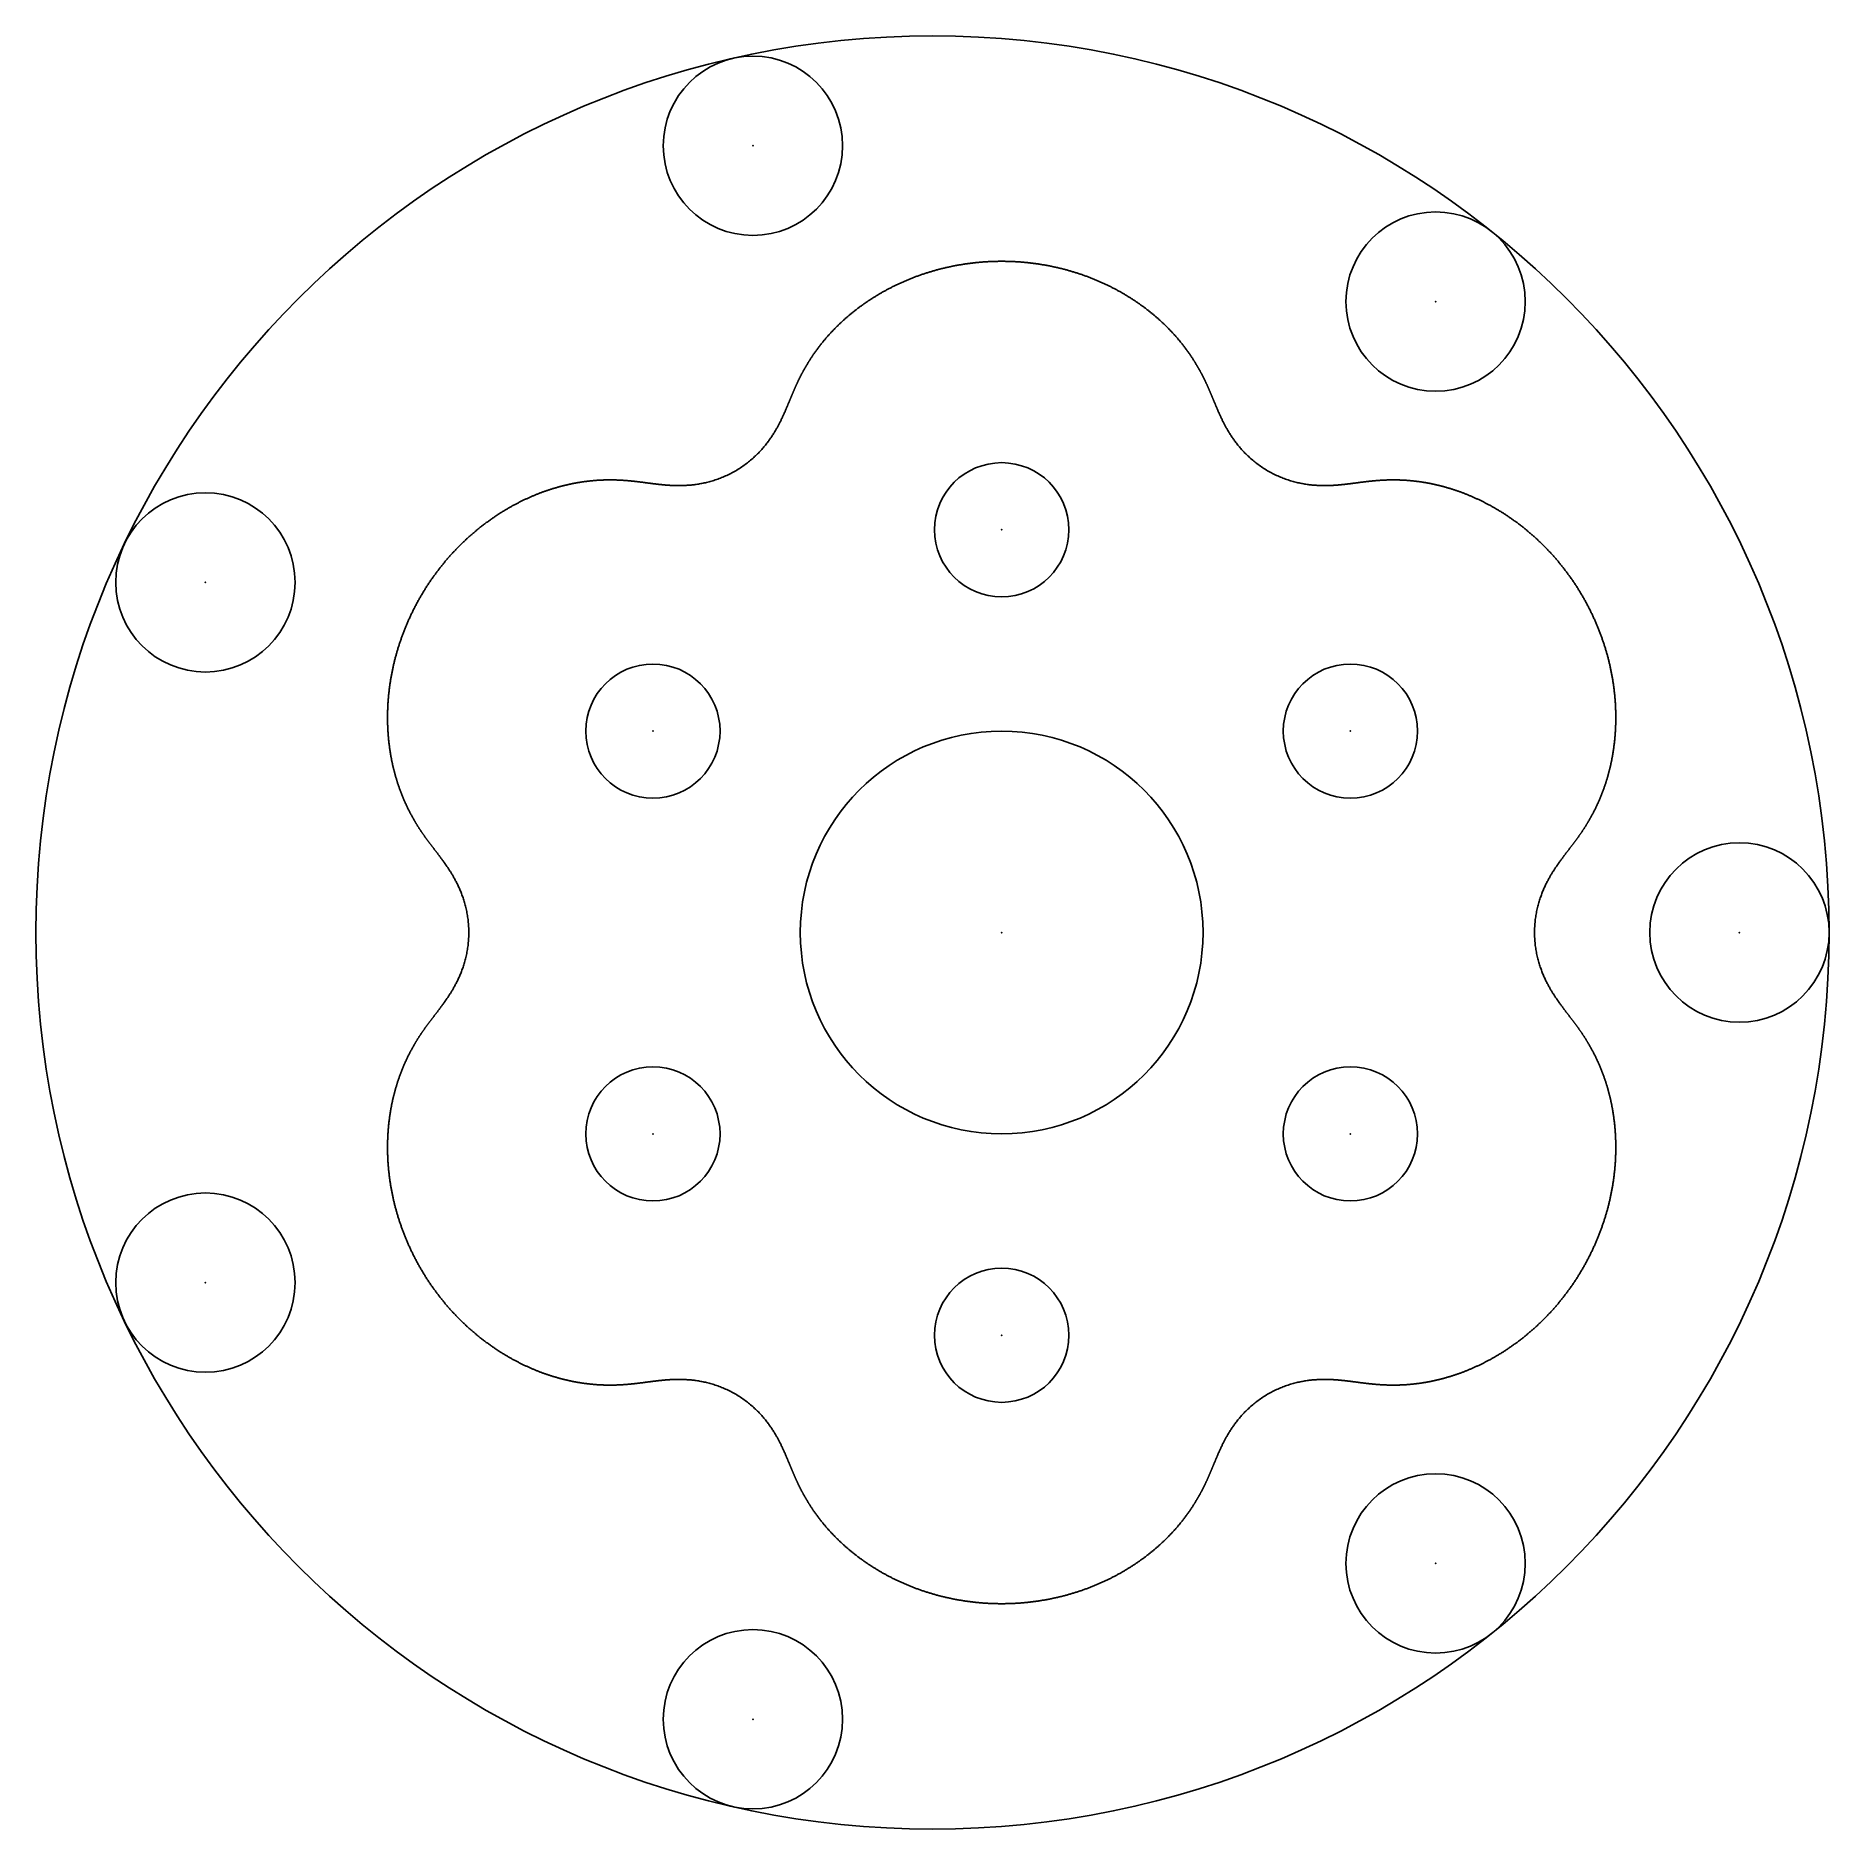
# Model space of a CAD drawing. Header units: metres. Extents: x -42.6 to 42.6, y -42.6 to 42.6.
import ezdxf

# ---------------------------------------------------------------- set-up
doc = ezdxf.new("R2010")
doc.units = ezdxf.units.M

msp = doc.modelspace()

# ---------------------------------------------------------------- linework, layer by layer
at = {"color": 1}
msp.add_lwpolyline([(28.589, 0.06), (28.588, -0.009), (28.589, -0.077), (28.59, -0.145), (28.593, -0.213), (28.596, -0.281), (28.6, -0.349), (28.605, -0.416), (28.611, -0.483), (28.618, -0.55), (28.626, -0.616), (28.635, -0.682), (28.644, -0.747), (28.654, -0.812), (28.665, -0.876), (28.677, -0.94), (28.689, -1.002), (28.702, -1.064), (28.716, -1.126), (28.73, -1.186), (28.745, -1.246), (28.76, -1.305), (28.776, -1.363), (28.792, -1.42), (28.809, -1.477), (28.826, -1.532), (28.843, -1.587), (28.861, -1.64), (28.88, -1.693), (28.898, -1.745), (28.917, -1.796), (28.936, -1.846), (28.955, -1.895), (28.974, -1.943), (28.994, -1.991), (29.014, -2.037), (29.033, -2.083), (29.053, -2.128), (29.073, -2.171), (29.093, -2.214), (29.113, -2.257), (29.133, -2.298), (29.153, -2.339), (29.173, -2.378), (29.193, -2.417), (29.213, -2.455), (29.233, -2.493), (29.253, -2.53), (29.272, -2.566), (29.292, -2.601), (29.312, -2.636), (29.331, -2.67), (29.35, -2.703), (29.37, -2.736), (29.389, -2.768), (29.408, -2.799), (29.426, -2.83), (29.445, -2.86), (29.464, -2.89), (29.482, -2.919), (29.5, -2.948), (29.518, -2.976), (29.536, -3.004), (29.554, -3.031), (29.572, -3.058), (29.589, -3.084), (29.607, -3.11), (29.624, -3.135), (29.641, -3.16), (29.658, -3.185), (29.675, -3.209), (29.691, -3.233), (29.708, -3.257), (29.724, -3.28), (29.741, -3.303), (29.757, -3.325), (29.773, -3.348), (29.788, -3.37), (29.804, -3.391), (29.82, -3.413), (29.835, -3.434), (29.85, -3.454), (29.865, -3.475), (29.88, -3.495), (29.895, -3.515), (29.91, -3.535), (29.925, -3.555), (29.939, -3.575), (29.954, -3.594), (29.968, -3.613), (29.983, -3.632), (29.997, -3.65), (30.011, -3.669), (30.025, -3.687), (30.039, -3.706), (30.052, -3.724), (30.066, -3.742), (30.08, -3.76), (30.093, -3.777), (30.107, -3.795), (30.12, -3.812), (30.133, -3.83), (30.147, -3.847), (30.16, -3.864), (30.173, -3.881), (30.186, -3.898), (30.199, -3.915), (30.212, -3.932), (30.225, -3.949), (30.237, -3.965), (30.25, -3.982), (30.263, -3.998), (30.276, -4.015), (30.288, -4.031), (30.301, -4.048), (30.313, -4.064), (30.326, -4.08), (30.338, -4.096), (30.35, -4.113), (30.363, -4.129), (30.375, -4.145), (30.387, -4.161), (30.4, -4.177), (30.412, -4.194), (30.424, -4.21), (30.436, -4.226), (30.448, -4.242), (30.46, -4.258), (30.472, -4.274), (30.484, -4.29), (30.496, -4.306), (30.508, -4.322), (30.52, -4.338), (30.532, -4.355), (30.544, -4.371), (30.556, -4.387), (30.568, -4.403), (30.58, -4.419), (30.592, -4.436), (30.603, -4.452), (30.615, -4.468), (30.627, -4.485), (30.639, -4.501), (30.651, -4.517), (30.662, -4.534), (30.674, -4.55), (30.686, -4.567), (30.698, -4.583), (30.71, -4.6), (30.721, -4.617), (30.733, -4.633), (30.745, -4.65), (30.756, -4.667), (30.768, -4.684), (30.78, -4.701), (30.792, -4.718), (30.803, -4.735), (30.815, -4.752), (30.827, -4.769), (30.838, -4.787), (30.85, -4.804), (30.862, -4.821), (30.873, -4.839), (30.885, -4.856), (30.897, -4.874), (30.908, -4.892), (30.92, -4.91), (30.932, -4.927), (30.943, -4.945), (30.955, -4.963), (30.967, -4.981), (30.978, -5), (30.99, -5.018), (31.001, -5.036), (31.013, -5.055), (31.025, -5.073), (31.036, -5.092), (31.048, -5.11), (31.059, -5.129), (31.071, -5.148), (31.083, -5.167), (31.094, -5.186), (31.106, -5.205), (31.117, -5.224), (31.129, -5.244), (31.141, -5.263), (31.152, -5.283), (31.164, -5.302), (31.175, -5.322), (31.187, -5.342), (31.198, -5.362), (31.21, -5.382), (31.221, -5.402), (31.233, -5.422), (31.244, -5.443), (31.256, -5.463), (31.267, -5.484), (31.279, -5.504), (31.29, -5.525), (31.301, -5.546), (31.313, -5.567), (31.324, -5.588), (31.336, -5.609), (31.347, -5.63), (31.358, -5.652), (31.37, -5.673), (31.381, -5.695), (31.392, -5.717), (31.404, -5.738), (31.415, -5.76), (31.426, -5.783), (31.437, -5.805), (31.449, -5.827), (31.46, -5.849), (31.471, -5.872), (31.482, -5.895), (31.493, -5.917), (31.504, -5.94), (31.515, -5.963), (31.526, -5.986), (31.537, -6.01), (31.548, -6.033), (31.559, -6.056), (31.57, -6.08), (31.581, -6.104), (31.592, -6.128), (31.603, -6.152), (31.614, -6.176), (31.625, -6.2), (31.635, -6.224), (31.646, -6.248), (31.657, -6.273), (31.667, -6.298), (31.678, -6.322), (31.689, -6.347), (31.699, -6.372), (31.71, -6.398), (31.72, -6.423), (31.73, -6.448), (31.741, -6.474), (31.751, -6.499), (31.762, -6.525), (31.772, -6.551), (31.782, -6.577), (31.792, -6.603), (31.802, -6.629), (31.812, -6.656), (31.822, -6.682), (31.832, -6.709), (31.842, -6.735), (31.852, -6.762), (31.862, -6.789), (31.872, -6.816), (31.882, -6.844), (31.891, -6.871), (31.901, -6.898), (31.911, -6.926), (31.92, -6.954), (31.93, -6.981), (31.939, -7.009), (31.948, -7.037), (31.958, -7.066), (31.967, -7.094), (31.976, -7.122), (31.985, -7.151), (31.994, -7.18), (32.003, -7.208), (32.012, -7.237), (32.021, -7.266), (32.03, -7.295), (32.038, -7.325), (32.047, -7.354), (32.056, -7.384), (32.064, -7.413), (32.073, -7.443), (32.081, -7.473), (32.089, -7.503), (32.097, -7.533), (32.106, -7.563), (32.114, -7.593), (32.122, -7.624), (32.13, -7.654), (32.138, -7.685), (32.145, -7.716), (32.153, -7.747), (32.161, -7.778), (32.168, -7.809), (32.176, -7.84), (32.183, -7.871), (32.19, -7.903), (32.197, -7.935), (32.205, -7.966), (32.212, -7.998), (32.219, -8.03), (32.225, -8.062), (32.232, -8.094), (32.239, -8.126), (32.246, -8.159), (32.252, -8.191), (32.258, -8.224), (32.265, -8.257), (32.271, -8.289), (32.277, -8.322), (32.283, -8.355), (32.289, -8.388), (32.295, -8.422), (32.301, -8.455), (32.306, -8.488), (32.312, -8.522), (32.317, -8.556), (32.323, -8.589), (32.328, -8.623), (32.333, -8.657), (32.338, -8.691), (32.343, -8.725), (32.348, -8.76), (32.353, -8.794), (32.357, -8.828), (32.362, -8.863), (32.366, -8.898), (32.371, -8.932), (32.375, -8.967), (32.379, -9.002), (32.383, -9.037), (32.387, -9.072), (32.39, -9.108), (32.394, -9.143), (32.398, -9.178), (32.401, -9.214), (32.404, -9.249), (32.408, -9.285), (32.411, -9.321), (32.414, -9.357), (32.416, -9.393), (32.419, -9.429), (32.422, -9.465), (32.424, -9.501), (32.426, -9.537), (32.429, -9.574), (32.431, -9.61), (32.433, -9.647), (32.435, -9.683), (32.436, -9.72), (32.438, -9.757), (32.44, -9.794), (32.441, -9.831), (32.442, -9.868), (32.443, -9.905), (32.444, -9.942), (32.445, -9.979), (32.446, -10.017), (32.446, -10.054), (32.447, -10.092), (32.447, -10.129), (32.447, -10.167), (32.448, -10.204), (32.447, -10.242), (32.447, -10.28), (32.447, -10.318), (32.447, -10.356), (32.446, -10.394), (32.445, -10.432), (32.444, -10.47), (32.443, -10.508), (32.442, -10.547), (32.441, -10.585), (32.44, -10.623), (32.438, -10.662), (32.436, -10.7), (32.434, -10.739), (32.433, -10.778), (32.43, -10.816), (32.428, -10.855), (32.426, -10.894), (32.423, -10.933), (32.421, -10.972), (32.418, -11.011), (32.415, -11.05), (32.412, -11.089), (32.409, -11.128), (32.405, -11.167), (32.402, -11.206), (32.398, -11.246), (32.394, -11.285), (32.39, -11.324), (32.386, -11.364), (32.382, -11.403), (32.377, -11.443), (32.373, -11.482), (32.368, -11.522), (32.363, -11.561), (32.358, -11.601), (32.353, -11.641), (32.348, -11.68), (32.342, -11.72), (32.337, -11.76), (32.331, -11.8), (32.325, -11.839), (32.319, -11.879), (32.313, -11.919), (32.307, -11.959), (32.3, -11.999), (32.294, -12.039), (32.287, -12.079), (32.28, -12.119), (32.273, -12.159), (32.265, -12.199), (32.258, -12.239), (32.251, -12.279), (32.243, -12.319), (32.235, -12.36), (32.227, -12.4), (32.219, -12.44), (32.21, -12.48), (32.202, -12.52), (32.193, -12.56), (32.185, -12.601), (32.176, -12.641), (32.167, -12.681), (32.157, -12.721), (32.148, -12.762), (32.138, -12.802), (32.129, -12.842), (32.119, -12.882), (32.109, -12.923), (32.099, -12.963), (32.088, -13.003), (32.078, -13.043), (32.067, -13.084), (32.057, -13.124), (32.046, -13.164), (32.035, -13.204), (32.023, -13.245), (32.012, -13.285), (32, -13.325), (31.989, -13.365), (31.977, -13.406), (31.965, -13.446), (31.953, -13.486), (31.94, -13.526), (31.928, -13.566), (31.915, -13.606), (31.902, -13.647), (31.889, -13.687), (31.876, -13.727), (31.863, -13.767), (31.85, -13.807), (31.836, -13.847), (31.822, -13.887), (31.808, -13.927), (31.794, -13.967), (31.78, -14.007), (31.766, -14.047), (31.751, -14.086), (31.737, -14.126), (31.722, -14.166), (31.707, -14.206), (31.692, -14.246), (31.677, -14.285), (31.661, -14.325), (31.646, -14.365), (31.63, -14.404), (31.614, -14.444), (31.598, -14.483), (31.582, -14.523), (31.566, -14.562), (31.549, -14.602), (31.533, -14.641), (31.516, -14.68), (31.499, -14.72), (31.482, -14.759), (31.465, -14.798), (31.448, -14.837), (31.43, -14.876), (31.412, -14.915), (31.395, -14.954), (31.377, -14.993), (31.359, -15.032), (31.34, -15.071), (31.322, -15.109), (31.304, -15.148), (31.285, -15.187), (31.266, -15.225), (31.247, -15.264), (31.228, -15.302), (31.209, -15.341), (31.189, -15.379), (31.17, -15.417), (31.15, -15.455), (31.13, -15.494), (31.11, -15.532), (31.09, -15.57), (31.07, -15.608), (31.05, -15.645), (31.029, -15.683), (31.009, -15.721), (30.988, -15.759), (30.967, -15.796), (30.946, -15.834), (30.925, -15.871), (30.903, -15.908), (30.882, -15.946), (30.86, -15.983), (30.838, -16.02), (30.817, -16.057), (30.795, -16.094), (30.772, -16.131), (30.75, -16.168), (30.728, -16.204), (30.705, -16.241), (30.683, -16.277), (30.66, -16.314), (30.637, -16.35), (30.614, -16.387), (30.591, -16.423), (30.567, -16.459), (30.544, -16.495), (30.52, -16.531), (30.497, -16.566), (30.473, -16.602), (30.449, -16.638), (30.425, -16.673), (30.401, -16.709), (30.376, -16.744), (30.352, -16.779), (30.327, -16.814), (30.303, -16.85), (30.278, -16.884), (30.253, -16.919), (30.228, -16.954), (30.203, -16.989), (30.177, -17.023), (30.152, -17.058), (30.127, -17.092), (30.101, -17.126), (30.075, -17.16), (30.049, -17.194), (30.023, -17.228), (29.997, -17.262), (29.971, -17.296), (29.945, -17.329), (29.919, -17.363), (29.892, -17.396), (29.865, -17.429), (29.839, -17.462), (29.812, -17.495), (29.785, -17.528), (29.758, -17.561), (29.731, -17.594), (29.704, -17.626), (29.676, -17.658), (29.649, -17.691), (29.621, -17.723), (29.594, -17.755), (29.566, -17.787), (29.538, -17.819), (29.51, -17.85), (29.482, -17.882), (29.454, -17.913), (29.426, -17.945), (29.398, -17.976), (29.369, -18.007), (29.341, -18.038), (29.312, -18.069), (29.283, -18.1), (29.255, -18.13), (29.226, -18.161), (29.197, -18.191), (29.168, -18.221), (29.139, -18.251), (29.11, -18.281), (29.08, -18.311), (29.051, -18.34), (29.021, -18.37), (28.992, -18.399), (28.962, -18.429), (28.933, -18.458), (28.903, -18.487), (28.873, -18.516), (28.843, -18.544), (28.813, -18.573), (28.783, -18.601), (28.753, -18.63), (28.723, -18.658), (28.693, -18.686), (28.662, -18.714), (28.632, -18.742), (28.601, -18.769), (28.571, -18.797), (28.54, -18.824), (28.51, -18.851), (28.479, -18.879), (28.448, -18.905), (28.417, -18.932), (28.386, -18.959), (28.355, -18.985), (28.324, -19.012), (28.293, -19.038), (28.262, -19.064), (28.231, -19.09), (28.199, -19.116), (28.168, -19.142), (28.137, -19.167), (28.105, -19.192), (28.074, -19.218), (28.042, -19.243), (28.011, -19.268), (27.979, -19.292), (27.948, -19.317), (27.916, -19.342), (27.884, -19.366), (27.852, -19.39), (27.82, -19.414), (27.788, -19.438), (27.757, -19.462), (27.725, -19.486), (27.693, -19.509), (27.661, -19.532), (27.628, -19.556), (27.596, -19.579), (27.564, -19.601), (27.532, -19.624), (27.5, -19.647), (27.468, -19.669), (27.435, -19.692), (27.403, -19.714), (27.371, -19.736), (27.338, -19.758), (27.306, -19.779), (27.273, -19.801), (27.241, -19.822), (27.209, -19.843), (27.176, -19.865), (27.144, -19.885), (27.111, -19.906), (27.079, -19.927), (27.046, -19.947), (27.013, -19.968), (26.981, -19.988), (26.948, -20.008), (26.916, -20.028), (26.883, -20.048), (26.85, -20.067), (26.818, -20.087), (26.785, -20.106), (26.752, -20.125), (26.72, -20.144), (26.687, -20.163), (26.654, -20.182), (26.622, -20.2), (26.589, -20.219), (26.556, -20.237), (26.524, -20.255), (26.491, -20.273), (26.458, -20.291), (26.425, -20.309), (26.393, -20.326), (26.36, -20.343), (26.327, -20.361), (26.295, -20.378), (26.262, -20.395), (26.229, -20.411), (26.197, -20.428), (26.164, -20.445), (26.131, -20.461), (26.099, -20.477), (26.066, -20.493), (26.034, -20.509), (26.001, -20.525), (25.968, -20.54), (25.936, -20.556), (25.903, -20.571), (25.871, -20.586), (25.838, -20.601), (25.806, -20.616), (25.774, -20.631), (25.741, -20.645), (25.709, -20.66), (25.676, -20.674), (25.644, -20.688), (25.612, -20.702), (25.579, -20.716), (25.547, -20.73), (25.515, -20.743), (25.483, -20.757), (25.451, -20.77), (25.418, -20.783), (25.386, -20.796), (25.354, -20.809), (25.322, -20.822), (25.29, -20.834), (25.258, -20.847), (25.226, -20.859), (25.194, -20.871), (25.163, -20.883), (25.131, -20.895), (25.099, -20.907), (25.067, -20.919), (25.036, -20.93), (25.004, -20.942), (24.972, -20.953), (24.941, -20.964), (24.909, -20.975), (24.878, -20.986), (24.846, -20.996), (24.815, -21.007), (24.784, -21.017), (24.753, -21.027), (24.721, -21.038), (24.69, -21.048), (24.659, -21.057), (24.628, -21.067), (24.597, -21.077), (24.566, -21.086), (24.535, -21.096), (24.504, -21.105), (24.474, -21.114), (24.443, -21.123), (24.412, -21.132), (24.382, -21.141), (24.351, -21.149), (24.321, -21.158), (24.29, -21.166), (24.26, -21.174), (24.23, -21.182), (24.2, -21.19), (24.169, -21.198), (24.139, -21.206), (24.109, -21.213), (24.079, -21.221), (24.05, -21.228), (24.02, -21.236), (23.99, -21.243), (23.96, -21.25), (23.931, -21.257), (23.901, -21.263), (23.872, -21.27), (23.842, -21.277), (23.813, -21.283), (23.784, -21.289), (23.755, -21.296), (23.726, -21.302), (23.697, -21.308), (23.668, -21.314), (23.639, -21.319), (23.61, -21.325), (23.581, -21.331), (23.553, -21.336), (23.524, -21.341), (23.496, -21.347), (23.467, -21.352), (23.439, -21.357), (23.411, -21.362), (23.382, -21.366), (23.354, -21.371), (23.326, -21.376), (23.299, -21.38), (23.271, -21.385), (23.243, -21.389), (23.215, -21.393), (23.188, -21.397), (23.16, -21.401), (23.133, -21.405), (23.105, -21.409), (23.078, -21.413), (23.051, -21.416), (23.024, -21.42), (22.997, -21.423), (22.97, -21.427), (22.943, -21.43), (22.917, -21.433), (22.89, -21.436), (22.863, -21.439), (22.837, -21.442), (22.811, -21.445), (22.784, -21.447), (22.758, -21.45), (22.732, -21.452), (22.706, -21.455), (22.68, -21.457), (22.654, -21.46), (22.628, -21.462), (22.603, -21.464), (22.577, -21.466), (22.552, -21.468), (22.526, -21.47), (22.501, -21.472), (22.476, -21.473), (22.45, -21.475), (22.425, -21.476), (22.4, -21.478), (22.376, -21.479), (22.351, -21.481), (22.326, -21.482), (22.301, -21.483), (22.277, -21.484), (22.253, -21.485), (22.228, -21.486), (22.204, -21.487), (22.18, -21.488), (22.156, -21.489), (22.132, -21.489), (22.108, -21.49), (22.084, -21.491), (22.06, -21.491), (22.037, -21.492), (22.013, -21.492), (21.989, -21.492), (21.966, -21.493), (21.943, -21.493), (21.92, -21.493), (21.896, -21.493), (21.873, -21.493), (21.85, -21.493), (21.828, -21.493), (21.805, -21.493), (21.782, -21.492), (21.759, -21.492), (21.737, -21.492), (21.714, -21.492), (21.692, -21.491), (21.67, -21.491), (21.647, -21.49), (21.625, -21.489), (21.603, -21.489), (21.581, -21.488), (21.559, -21.487), (21.537, -21.487), (21.515, -21.486), (21.494, -21.485), (21.472, -21.484), (21.45, -21.483), (21.429, -21.482), (21.407, -21.481), (21.386, -21.48), (21.365, -21.479), (21.343, -21.478), (21.322, -21.476), (21.301, -21.475), (21.28, -21.474), (21.259, -21.472), (21.238, -21.471), (21.217, -21.47), (21.196, -21.468), (21.176, -21.467), (21.155, -21.465), (21.134, -21.464), (21.114, -21.462), (21.093, -21.46), (21.073, -21.459), (21.052, -21.457), (21.032, -21.455), (21.011, -21.453), (20.991, -21.452), (20.971, -21.45), (20.95, -21.448), (20.93, -21.446), (20.91, -21.444), (20.89, -21.442), (20.87, -21.44), (20.85, -21.438), (20.83, -21.436), (20.81, -21.434), (20.789, -21.432), (20.769, -21.43), (20.749, -21.428), (20.729, -21.425), (20.71, -21.423), (20.69, -21.421), (20.67, -21.419), (20.65, -21.416), (20.63, -21.414), (20.61, -21.412), (20.59, -21.409), (20.57, -21.407), (20.55, -21.405), (20.53, -21.402), (20.51, -21.4), (20.49, -21.397), (20.47, -21.395), (20.45, -21.392), (20.43, -21.39), (20.41, -21.387), (20.389, -21.385), (20.369, -21.382), (20.349, -21.379), (20.329, -21.377), (20.308, -21.374), (20.288, -21.371), (20.267, -21.369), (20.247, -21.366), (20.226, -21.363), (20.205, -21.361), (20.185, -21.358), (20.164, -21.355), (20.143, -21.352), (20.122, -21.35), (20.101, -21.347), (20.079, -21.344), (20.058, -21.341), (20.036, -21.338), (20.015, -21.336), (19.993, -21.333), (19.971, -21.33), (19.949, -21.327), (19.927, -21.324), (19.905, -21.321), (19.882, -21.318), (19.859, -21.315), (19.837, -21.312), (19.814, -21.31), (19.79, -21.307), (19.767, -21.304), (19.743, -21.301), (19.72, -21.298), (19.696, -21.295), (19.671, -21.292), (19.647, -21.289), (19.622, -21.286), (19.597, -21.284), (19.572, -21.281), (19.546, -21.278), (19.52, -21.275), (19.494, -21.272), (19.468, -21.27), (19.441, -21.267), (19.414, -21.264), (19.387, -21.261), (19.359, -21.259), (19.331, -21.256), (19.302, -21.254), (19.274, -21.251), (19.244, -21.249), (19.215, -21.246), (19.185, -21.244), (19.154, -21.242), (19.123, -21.24), (19.092, -21.238), (19.06, -21.236), (19.028, -21.234), (18.995, -21.232), (18.962, -21.23), (18.929, -21.229), (18.894, -21.227), (18.859, -21.226), (18.824, -21.225), (18.788, -21.224), (18.752, -21.223), (18.715, -21.223), (18.677, -21.222), (18.639, -21.222), (18.6, -21.222), (18.561, -21.222), (18.521, -21.223), (18.48, -21.224), (18.439, -21.225), (18.397, -21.226), (18.354, -21.228), (18.31, -21.23), (18.266, -21.232), (18.222, -21.235), (18.176, -21.238), (18.13, -21.242), (18.083, -21.246), (18.035, -21.25), (17.987, -21.255), (17.938, -21.26), (17.888, -21.266), (17.838, -21.273), (17.787, -21.28), (17.735, -21.288), (17.683, -21.296), (17.629, -21.305), (17.575, -21.314), (17.521, -21.325), (17.466, -21.336), (17.41, -21.347), (17.354, -21.36), (17.297, -21.373), (17.239, -21.387), (17.181, -21.402), (17.123, -21.418), (17.064, -21.434), (17.005, -21.452), (16.945, -21.47), (16.885, -21.49), (16.825, -21.51), (16.764, -21.531), (16.703, -21.553), (16.642, -21.576), (16.581, -21.6), (16.52, -21.625), (16.458, -21.651), (16.397, -21.678), (16.336, -21.706), (16.275, -21.735), (16.214, -21.765), (16.153, -21.795), (16.093, -21.827), (16.033, -21.859), (15.973, -21.892), (15.914, -21.926), (15.856, -21.961), (15.797, -21.997), (15.74, -22.033), (15.683, -22.07), (15.626, -22.108), (15.571, -22.146), (15.516, -22.185), (15.462, -22.225), (15.408, -22.265), (15.356, -22.305), (15.304, -22.346), (15.254, -22.387), (15.204, -22.429), (15.155, -22.47), (15.107, -22.513), (15.06, -22.555), (15.014, -22.597), (14.969, -22.64), (14.925, -22.683), (14.881, -22.725), (14.839, -22.768), (14.798, -22.811), (14.758, -22.854), (14.719, -22.896), (14.681, -22.939), (14.643, -22.981), (14.607, -23.023), (14.571, -23.065), (14.537, -23.106), (14.503, -23.148), (14.47, -23.189), (14.439, -23.23), (14.407, -23.27), (14.377, -23.311), (14.348, -23.35), (14.319, -23.39), (14.291, -23.429), (14.264, -23.468), (14.238, -23.506), (14.212, -23.544), (14.187, -23.581), (14.163, -23.618), (14.14, -23.655), (14.117, -23.691), (14.094, -23.727), (14.073, -23.763), (14.051, -23.798), (14.031, -23.832), (14.011, -23.866), (13.991, -23.9), (13.972, -23.933), (13.953, -23.966), (13.935, -23.999), (13.918, -24.031), (13.9, -24.062), (13.884, -24.094), (13.867, -24.124), (13.851, -24.155), (13.836, -24.185), (13.82, -24.215), (13.805, -24.244), (13.791, -24.273), (13.777, -24.301), (13.763, -24.33), (13.749, -24.358), (13.736, -24.385), (13.723, -24.412), (13.71, -24.439), (13.697, -24.466), (13.685, -24.492), (13.673, -24.518), (13.661, -24.544), (13.649, -24.569), (13.638, -24.594), (13.627, -24.619), (13.616, -24.644), (13.605, -24.668), (13.594, -24.692), (13.584, -24.716), (13.573, -24.74), (13.563, -24.763), (13.553, -24.786), (13.543, -24.809), (13.533, -24.832), (13.524, -24.854), (13.514, -24.877), (13.505, -24.899), (13.495, -24.921), (13.486, -24.942), (13.477, -24.964), (13.468, -24.985), (13.459, -25.007), (13.45, -25.028), (13.441, -25.049), (13.433, -25.07), (13.424, -25.09), (13.416, -25.111), (13.407, -25.131), (13.399, -25.151), (13.39, -25.172), (13.382, -25.192), (13.374, -25.212), (13.366, -25.231), (13.357, -25.251), (13.349, -25.271), (13.341, -25.29), (13.333, -25.31), (13.325, -25.329), (13.317, -25.349), (13.309, -25.368), (13.301, -25.387), (13.293, -25.406), (13.285, -25.425), (13.277, -25.444), (13.27, -25.463), (13.262, -25.482), (13.254, -25.501), (13.246, -25.519), (13.238, -25.538), (13.23, -25.557), (13.222, -25.576), (13.214, -25.594), (13.207, -25.613), (13.199, -25.631), (13.191, -25.65), (13.183, -25.668), (13.175, -25.687), (13.167, -25.705), (13.159, -25.724), (13.151, -25.742), (13.143, -25.761), (13.135, -25.779), (13.127, -25.797), (13.119, -25.816), (13.111, -25.834), (13.103, -25.853), (13.095, -25.871), (13.087, -25.889), (13.078, -25.908), (13.07, -25.926), (13.062, -25.945), (13.053, -25.963), (13.045, -25.981), (13.037, -26), (13.028, -26.018), (13.02, -26.037), (13.011, -26.055), (13.003, -26.074), (12.994, -26.092), (12.985, -26.111), (12.976, -26.13), (12.968, -26.148), (12.959, -26.167), (12.95, -26.185), (12.941, -26.204), (12.932, -26.223), (12.923, -26.241), (12.914, -26.26), (12.905, -26.279), (12.895, -26.298), (12.886, -26.317), (12.877, -26.336), (12.867, -26.355), (12.858, -26.373), (12.848, -26.392), (12.838, -26.411), (12.829, -26.431), (12.819, -26.45), (12.809, -26.469), (12.799, -26.488), (12.789, -26.507), (12.779, -26.526), (12.769, -26.546), (12.759, -26.565), (12.748, -26.584), (12.738, -26.604), (12.727, -26.623), (12.717, -26.643), (12.706, -26.662), (12.695, -26.682), (12.685, -26.701), (12.674, -26.721), (12.663, -26.741), (12.652, -26.76), (12.641, -26.78), (12.629, -26.8), (12.618, -26.82), (12.607, -26.84), (12.595, -26.86), (12.583, -26.88), (12.572, -26.9), (12.56, -26.92), (12.548, -26.94), (12.536, -26.96), (12.524, -26.98), (12.512, -27.001), (12.499, -27.021), (12.487, -27.041), (12.475, -27.062), (12.462, -27.082), (12.449, -27.103), (12.437, -27.123), (12.424, -27.144), (12.411, -27.164), (12.398, -27.185), (12.384, -27.205), (12.371, -27.226), (12.358, -27.247), (12.344, -27.268), (12.331, -27.289), (12.317, -27.309), (12.303, -27.33), (12.289, -27.351), (12.275, -27.372), (12.261, -27.393), (12.246, -27.414), (12.232, -27.435), (12.217, -27.457), (12.203, -27.478), (12.188, -27.499), (12.173, -27.52), (12.158, -27.541), (12.143, -27.563), (12.128, -27.584), (12.113, -27.605), (12.097, -27.627), (12.082, -27.648), (12.066, -27.67), (12.05, -27.691), (12.034, -27.713), (12.018, -27.734), (12.002, -27.756), (11.986, -27.778), (11.969, -27.799), (11.953, -27.821), (11.936, -27.843), (11.919, -27.864), (11.902, -27.886), (11.885, -27.908), (11.868, -27.93), (11.851, -27.952), (11.833, -27.973), (11.816, -27.995), (11.798, -28.017), (11.78, -28.039), (11.762, -28.061), (11.744, -28.083), (11.726, -28.105), (11.708, -28.127), (11.689, -28.149), (11.67, -28.171), (11.652, -28.193), (11.633, -28.215), (11.614, -28.237), (11.595, -28.259), (11.575, -28.281), (11.556, -28.303), (11.537, -28.326), (11.517, -28.348), (11.497, -28.37), (11.477, -28.392), (11.457, -28.414), (11.437, -28.436), (11.417, -28.458), (11.396, -28.481), (11.376, -28.503), (11.355, -28.525), (11.334, -28.547), (11.313, -28.569), (11.292, -28.592), (11.27, -28.614), (11.249, -28.636), (11.227, -28.658), (11.206, -28.68), (11.184, -28.702), (11.162, -28.725), (11.14, -28.747), (11.118, -28.769), (11.095, -28.791), (11.073, -28.813), (11.05, -28.835), (11.027, -28.858), (11.004, -28.88), (10.981, -28.902), (10.958, -28.924), (10.935, -28.946), (10.911, -28.968), (10.887, -28.99), (10.864, -29.012), (10.84, -29.034), (10.816, -29.056), (10.791, -29.078), (10.767, -29.1), (10.743, -29.122), (10.718, -29.144), (10.693, -29.166), (10.668, -29.188), (10.643, -29.209), (10.618, -29.231), (10.593, -29.253), (10.567, -29.275), (10.542, -29.297), (10.516, -29.318), (10.49, -29.34), (10.464, -29.362), (10.438, -29.383), (10.411, -29.405), (10.385, -29.426), (10.358, -29.448), (10.332, -29.469), (10.305, -29.491), (10.278, -29.512), (10.251, -29.533), (10.223, -29.555), (10.196, -29.576), (10.168, -29.597), (10.141, -29.618), (10.113, -29.64), (10.085, -29.661), (10.057, -29.682), (10.029, -29.703), (10, -29.724), (9.972, -29.745), (9.943, -29.765), (9.914, -29.786), (9.885, -29.807), (9.856, -29.828), (9.827, -29.848), (9.798, -29.869), (9.768, -29.889), (9.738, -29.91), (9.709, -29.93), (9.679, -29.951), (9.649, -29.971), (9.619, -29.991), (9.588, -30.011), (9.558, -30.031), (9.527, -30.051), (9.497, -30.071), (9.466, -30.091), (9.435, -30.111), (9.404, -30.131), (9.373, -30.151), (9.341, -30.17), (9.31, -30.19), (9.278, -30.209), (9.246, -30.229), (9.215, -30.248), (9.183, -30.268), (9.15, -30.287), (9.118, -30.306), (9.086, -30.325), (9.053, -30.344), (9.021, -30.363), (8.988, -30.382), (8.955, -30.4), (8.922, -30.419), (8.889, -30.438), (8.856, -30.456), (8.822, -30.474), (8.789, -30.493), (8.755, -30.511), (8.721, -30.529), (8.687, -30.547), (8.653, -30.565), (8.619, -30.583), (8.585, -30.601), (8.551, -30.618), (8.516, -30.636), (8.482, -30.654), (8.447, -30.671), (8.412, -30.688), (8.377, -30.706), (8.342, -30.723), (8.307, -30.74), (8.271, -30.757), (8.236, -30.773), (8.201, -30.79), (8.165, -30.807), (8.129, -30.823), (8.093, -30.84), (8.057, -30.856), (8.021, -30.872), (7.985, -30.888), (7.949, -30.904), (7.912, -30.92), (7.876, -30.936), (7.839, -30.952), (7.802, -30.967), (7.766, -30.983), (7.729, -30.998), (7.692, -31.013), (7.654, -31.029), (7.617, -31.044), (7.58, -31.059), (7.542, -31.073), (7.505, -31.088), (7.467, -31.103), (7.429, -31.117), (7.391, -31.131), (7.354, -31.146), (7.315, -31.16), (7.277, -31.174), (7.239, -31.187), (7.201, -31.201), (7.162, -31.215), (7.124, -31.228), (7.085, -31.242), (7.046, -31.255), (7.008, -31.268), (6.969, -31.281), (6.93, -31.294), (6.891, -31.306), (6.852, -31.319), (6.812, -31.332), (6.773, -31.344), (6.734, -31.356), (6.694, -31.368), (6.655, -31.38), (6.615, -31.392), (6.575, -31.404), (6.535, -31.415), (6.495, -31.427), (6.455, -31.438), (6.415, -31.449), (6.375, -31.46), (6.335, -31.471), (6.295, -31.482), (6.254, -31.492), (6.214, -31.503), (6.174, -31.513), (6.133, -31.524), (6.092, -31.534), (6.052, -31.544), (6.011, -31.553), (5.97, -31.563), (5.929, -31.573), (5.888, -31.582), (5.847, -31.591), (5.806, -31.6), (5.765, -31.609), (5.724, -31.618), (5.682, -31.627), (5.641, -31.635), (5.6, -31.644), (5.558, -31.652), (5.517, -31.66), (5.475, -31.668), (5.434, -31.676), (5.392, -31.683), (5.35, -31.691), (5.308, -31.698), (5.267, -31.705), (5.225, -31.712), (5.183, -31.719), (5.141, -31.726), (5.099, -31.733), (5.057, -31.739), (5.015, -31.745), (4.972, -31.752), (4.93, -31.758), (4.888, -31.763), (4.846, -31.769), (4.803, -31.775), (4.761, -31.78), (4.719, -31.785), (4.676, -31.791), (4.634, -31.796), (4.591, -31.8), (4.549, -31.805), (4.506, -31.809), (4.464, -31.814), (4.421, -31.818), (4.378, -31.822), (4.336, -31.826), (4.293, -31.83), (4.25, -31.833), (4.208, -31.837), (4.165, -31.84), (4.122, -31.843), (4.079, -31.846), (4.036, -31.849), (3.993, -31.852), (3.951, -31.854), (3.908, -31.856), (3.865, -31.859), (3.822, -31.861), (3.779, -31.862), (3.736, -31.864), (3.693, -31.866), (3.65, -31.867), (3.607, -31.868), (3.564, -31.869), (3.521, -31.87), (3.478, -31.871), (3.435, -31.872), (3.392, -31.872), (3.349, -31.873), (3.306, -31.873), (3.263, -31.873), (3.22, -31.873), (3.177, -31.872), (3.134, -31.872), (3.091, -31.871), (3.048, -31.87), (3.005, -31.869), (2.962, -31.868), (2.919, -31.867), (2.876, -31.866), (2.833, -31.864), (2.79, -31.862), (2.747, -31.861), (2.704, -31.859), (2.662, -31.856), (2.619, -31.854), (2.576, -31.852), (2.533, -31.849), (2.49, -31.846), (2.447, -31.843), (2.404, -31.84), (2.362, -31.837), (2.319, -31.833), (2.276, -31.83), (2.234, -31.826), (2.191, -31.822), (2.148, -31.818), (2.106, -31.814), (2.063, -31.809), (2.02, -31.805), (1.978, -31.8), (1.935, -31.796), (1.893, -31.791), (1.851, -31.785), (1.808, -31.78), (1.766, -31.775), (1.723, -31.769), (1.681, -31.763), (1.639, -31.758), (1.597, -31.752), (1.555, -31.745), (1.513, -31.739), (1.47, -31.733), (1.428, -31.726), (1.386, -31.719), (1.345, -31.712), (1.303, -31.705), (1.261, -31.698), (1.219, -31.691), (1.177, -31.683), (1.136, -31.676), (1.094, -31.668), (1.052, -31.66), (1.011, -31.652), (0.97, -31.644), (0.928, -31.635), (0.887, -31.627), (0.846, -31.618), (0.804, -31.609), (0.763, -31.6), (0.722, -31.591), (0.681, -31.582), (0.64, -31.573), (0.599, -31.563), (0.558, -31.553), (0.518, -31.544), (0.477, -31.534), (0.436, -31.524), (0.396, -31.513), (0.355, -31.503), (0.315, -31.492), (0.274, -31.482), (0.234, -31.471), (0.194, -31.46), (0.154, -31.449), (0.114, -31.438), (0.074, -31.427), (0.034, -31.415), (-0.006, -31.404), (-0.046, -31.392), (-0.085, -31.38), (-0.125, -31.368), (-0.164, -31.356), (-0.204, -31.344), (-0.243, -31.332), (-0.282, -31.319), (-0.322, -31.306), (-0.361, -31.294), (-0.4, -31.281), (-0.438, -31.268), (-0.477, -31.255), (-0.516, -31.242), (-0.555, -31.228), (-0.593, -31.215), (-0.632, -31.201), (-0.67, -31.187), (-0.708, -31.174), (-0.746, -31.16), (-0.784, -31.146), (-0.822, -31.131), (-0.86, -31.117), (-0.898, -31.103), (-0.936, -31.088), (-0.973, -31.073), (-1.011, -31.059), (-1.048, -31.044), (-1.085, -31.029), (-1.122, -31.013), (-1.159, -30.998), (-1.196, -30.983), (-1.233, -30.967), (-1.27, -30.952), (-1.307, -30.936), (-1.343, -30.92), (-1.379, -30.904), (-1.416, -30.888), (-1.452, -30.872), (-1.488, -30.856), (-1.524, -30.84), (-1.56, -30.823), (-1.596, -30.807), (-1.631, -30.79), (-1.667, -30.773), (-1.702, -30.757), (-1.738, -30.74), (-1.773, -30.723), (-1.808, -30.706), (-1.843, -30.688), (-1.878, -30.671), (-1.912, -30.654), (-1.947, -30.636), (-1.981, -30.618), (-2.016, -30.601), (-2.05, -30.583), (-2.084, -30.565), (-2.118, -30.547), (-2.152, -30.529), (-2.186, -30.511), (-2.219, -30.493), (-2.253, -30.474), (-2.286, -30.456), (-2.32, -30.438), (-2.353, -30.419), (-2.386, -30.4), (-2.419, -30.382), (-2.451, -30.363), (-2.484, -30.344), (-2.517, -30.325), (-2.549, -30.306), (-2.581, -30.287), (-2.613, -30.268), (-2.645, -30.248), (-2.677, -30.229), (-2.709, -30.209), (-2.741, -30.19), (-2.772, -30.17), (-2.803, -30.151), (-2.835, -30.131), (-2.866, -30.111), (-2.897, -30.091), (-2.928, -30.071), (-2.958, -30.051), (-2.989, -30.031), (-3.019, -30.011), (-3.049, -29.991), (-3.08, -29.971), (-3.11, -29.951), (-3.14, -29.93), (-3.169, -29.91), (-3.199, -29.889), (-3.228, -29.869), (-3.258, -29.848), (-3.287, -29.828), (-3.316, -29.807), (-3.345, -29.786), (-3.374, -29.765), (-3.402, -29.745), (-3.431, -29.724), (-3.459, -29.703), (-3.488, -29.682), (-3.516, -29.661), (-3.544, -29.64), (-3.572, -29.618), (-3.599, -29.597), (-3.627, -29.576), (-3.654, -29.555), (-3.681, -29.533), (-3.709, -29.512), (-3.736, -29.491), (-3.763, -29.469), (-3.789, -29.448), (-3.816, -29.426), (-3.842, -29.405), (-3.869, -29.383), (-3.895, -29.362), (-3.921, -29.34), (-3.947, -29.318), (-3.972, -29.297), (-3.998, -29.275), (-4.023, -29.253), (-4.049, -29.231), (-4.074, -29.209), (-4.099, -29.188), (-4.124, -29.166), (-4.149, -29.144), (-4.173, -29.122), (-4.198, -29.1), (-4.222, -29.078), (-4.246, -29.056), (-4.27, -29.034), (-4.294, -29.012), (-4.318, -28.99), (-4.342, -28.968), (-4.365, -28.946), (-4.389, -28.924), (-4.412, -28.902), (-4.435, -28.88), (-4.458, -28.858), (-4.481, -28.835), (-4.503, -28.813), (-4.526, -28.791), (-4.548, -28.769), (-4.571, -28.747), (-4.593, -28.725), (-4.615, -28.702), (-4.637, -28.68), (-4.658, -28.658), (-4.68, -28.636), (-4.701, -28.614), (-4.723, -28.592), (-4.744, -28.569), (-4.765, -28.547), (-4.786, -28.525), (-4.806, -28.503), (-4.827, -28.481), (-4.847, -28.458), (-4.868, -28.436), (-4.888, -28.414), (-4.908, -28.392), (-4.928, -28.37), (-4.948, -28.348), (-4.967, -28.326), (-4.987, -28.303), (-5.006, -28.281), (-5.026, -28.259), (-5.045, -28.237), (-5.064, -28.215), (-5.083, -28.193), (-5.101, -28.171), (-5.12, -28.149), (-5.138, -28.127), (-5.157, -28.105), (-5.175, -28.083), (-5.193, -28.061), (-5.211, -28.039), (-5.229, -28.017), (-5.246, -27.995), (-5.264, -27.973), (-5.281, -27.952), (-5.299, -27.93), (-5.316, -27.908), (-5.333, -27.886), (-5.35, -27.864), (-5.367, -27.843), (-5.383, -27.821), (-5.4, -27.799), (-5.416, -27.778), (-5.433, -27.756), (-5.449, -27.734), (-5.465, -27.713), (-5.481, -27.691), (-5.497, -27.67), (-5.512, -27.648), (-5.528, -27.627), (-5.543, -27.605), (-5.559, -27.584), (-5.574, -27.563), (-5.589, -27.541), (-5.604, -27.52), (-5.619, -27.499), (-5.634, -27.478), (-5.648, -27.457), (-5.663, -27.435), (-5.677, -27.414), (-5.691, -27.393), (-5.706, -27.372), (-5.72, -27.351), (-5.734, -27.33), (-5.748, -27.309), (-5.761, -27.289), (-5.775, -27.268), (-5.788, -27.247), (-5.802, -27.226), (-5.815, -27.205), (-5.828, -27.185), (-5.841, -27.164), (-5.854, -27.144), (-5.867, -27.123), (-5.88, -27.103), (-5.893, -27.082), (-5.905, -27.062), (-5.918, -27.041), (-5.93, -27.021), (-5.943, -27.001), (-5.955, -26.98), (-5.967, -26.96), (-5.979, -26.94), (-5.991, -26.92), (-6.003, -26.9), (-6.014, -26.88), (-6.026, -26.86), (-6.037, -26.84), (-6.049, -26.82), (-6.06, -26.8), (-6.071, -26.78), (-6.083, -26.76), (-6.094, -26.741), (-6.105, -26.721), (-6.115, -26.701), (-6.126, -26.682), (-6.137, -26.662), (-6.148, -26.643), (-6.158, -26.623), (-6.169, -26.604), (-6.179, -26.584), (-6.189, -26.565), (-6.2, -26.546), (-6.21, -26.526), (-6.22, -26.507), (-6.23, -26.488), (-6.24, -26.469), (-6.25, -26.45), (-6.26, -26.431), (-6.269, -26.411), (-6.279, -26.392), (-6.288, -26.373), (-6.298, -26.355), (-6.307, -26.336), (-6.317, -26.317), (-6.326, -26.298), (-6.335, -26.279), (-6.345, -26.26), (-6.354, -26.241), (-6.363, -26.223), (-6.372, -26.204), (-6.381, -26.185), (-6.39, -26.167), (-6.399, -26.148), (-6.407, -26.13), (-6.416, -26.111), (-6.425, -26.092), (-6.433, -26.074), (-6.442, -26.055), (-6.45, -26.037), (-6.459, -26.018), (-6.467, -26), (-6.476, -25.981), (-6.484, -25.963), (-6.493, -25.945), (-6.501, -25.926), (-6.509, -25.908), (-6.517, -25.889), (-6.526, -25.871), (-6.534, -25.853), (-6.542, -25.834), (-6.55, -25.816), (-6.558, -25.797), (-6.566, -25.779), (-6.574, -25.761), (-6.582, -25.742), (-6.59, -25.724), (-6.598, -25.705), (-6.606, -25.687), (-6.614, -25.668), (-6.622, -25.65), (-6.63, -25.631), (-6.637, -25.613), (-6.645, -25.594), (-6.653, -25.576), (-6.661, -25.557), (-6.669, -25.538), (-6.677, -25.519), (-6.685, -25.501), (-6.692, -25.482), (-6.7, -25.463), (-6.708, -25.444), (-6.716, -25.425), (-6.724, -25.406), (-6.732, -25.387), (-6.74, -25.368), (-6.748, -25.349), (-6.756, -25.329), (-6.764, -25.31), (-6.772, -25.29), (-6.78, -25.271), (-6.788, -25.251), (-6.796, -25.231), (-6.805, -25.212), (-6.813, -25.192), (-6.821, -25.172), (-6.829, -25.151), (-6.838, -25.131), (-6.846, -25.111), (-6.855, -25.09), (-6.864, -25.07), (-6.872, -25.049), (-6.881, -25.028), (-6.89, -25.007), (-6.899, -24.985), (-6.908, -24.964), (-6.917, -24.942), (-6.926, -24.921), (-6.935, -24.899), (-6.945, -24.877), (-6.954, -24.854), (-6.964, -24.832), (-6.974, -24.809), (-6.984, -24.786), (-6.994, -24.763), (-7.004, -24.74), (-7.014, -24.716), (-7.025, -24.692), (-7.036, -24.668), (-7.046, -24.644), (-7.058, -24.619), (-7.069, -24.594), (-7.08, -24.569), (-7.092, -24.544), (-7.104, -24.518), (-7.116, -24.492), (-7.128, -24.466), (-7.141, -24.439), (-7.153, -24.412), (-7.167, -24.385), (-7.18, -24.358), (-7.194, -24.33), (-7.207, -24.301), (-7.222, -24.273), (-7.236, -24.244), (-7.251, -24.215), (-7.266, -24.185), (-7.282, -24.155), (-7.298, -24.124), (-7.314, -24.094), (-7.331, -24.062), (-7.348, -24.031), (-7.366, -23.999), (-7.384, -23.966), (-7.403, -23.933), (-7.422, -23.9), (-7.441, -23.866), (-7.462, -23.832), (-7.482, -23.798), (-7.503, -23.763), (-7.525, -23.727), (-7.547, -23.691), (-7.57, -23.655), (-7.594, -23.618), (-7.618, -23.581), (-7.643, -23.544), (-7.669, -23.506), (-7.695, -23.468), (-7.722, -23.429), (-7.75, -23.39), (-7.779, -23.35), (-7.808, -23.311), (-7.838, -23.27), (-7.869, -23.23), (-7.901, -23.189), (-7.934, -23.148), (-7.968, -23.106), (-8.002, -23.065), (-8.038, -23.023), (-8.074, -22.981), (-8.111, -22.939), (-8.15, -22.896), (-8.189, -22.854), (-8.229, -22.811), (-8.27, -22.768), (-8.312, -22.725), (-8.355, -22.683), (-8.4, -22.64), (-8.445, -22.597), (-8.491, -22.555), (-8.538, -22.513), (-8.586, -22.47), (-8.635, -22.429), (-8.684, -22.387), (-8.735, -22.346), (-8.787, -22.305), (-8.839, -22.265), (-8.893, -22.225), (-8.947, -22.185), (-9.002, -22.146), (-9.057, -22.108), (-9.114, -22.07), (-9.171, -22.033), (-9.228, -21.997), (-9.286, -21.961), (-9.345, -21.926), (-9.404, -21.892), (-9.464, -21.859), (-9.524, -21.827), (-9.584, -21.795), (-9.645, -21.765), (-9.706, -21.735), (-9.767, -21.706), (-9.828, -21.678), (-9.889, -21.651), (-9.951, -21.625), (-10.012, -21.6), (-10.073, -21.576), (-10.134, -21.553), (-10.195, -21.531), (-10.255, -21.51), (-10.316, -21.49), (-10.376, -21.47), (-10.436, -21.452), (-10.495, -21.434), (-10.554, -21.418), (-10.612, -21.402), (-10.67, -21.387), (-10.728, -21.373), (-10.785, -21.36), (-10.841, -21.347), (-10.897, -21.336), (-10.952, -21.325), (-11.006, -21.314), (-11.06, -21.305), (-11.113, -21.296), (-11.166, -21.288), (-11.218, -21.28), (-11.269, -21.273), (-11.319, -21.266), (-11.369, -21.26), (-11.418, -21.255), (-11.466, -21.25), (-11.514, -21.246), (-11.561, -21.242), (-11.607, -21.238), (-11.652, -21.235), (-11.697, -21.232), (-11.741, -21.23), (-11.785, -21.228), (-11.827, -21.226), (-11.869, -21.225), (-11.911, -21.224), (-11.952, -21.223), (-11.992, -21.222), (-12.031, -21.222), (-12.07, -21.222), (-12.108, -21.222), (-12.146, -21.223), (-12.183, -21.223), (-12.219, -21.224), (-12.255, -21.225), (-12.29, -21.226), (-12.325, -21.227), (-12.359, -21.229), (-12.393, -21.23), (-12.426, -21.232), (-12.459, -21.234), (-12.491, -21.236), (-12.523, -21.238), (-12.554, -21.24), (-12.585, -21.242), (-12.616, -21.244), (-12.646, -21.246), (-12.675, -21.249), (-12.704, -21.251), (-12.733, -21.254), (-12.762, -21.256), (-12.79, -21.259), (-12.818, -21.261), (-12.845, -21.264), (-12.872, -21.267), (-12.899, -21.27), (-12.925, -21.272), (-12.951, -21.275), (-12.977, -21.278), (-13.003, -21.281), (-13.028, -21.284), (-13.053, -21.286), (-13.078, -21.289), (-13.102, -21.292), (-13.126, -21.295), (-13.15, -21.298), (-13.174, -21.301), (-13.198, -21.304), (-13.221, -21.307), (-13.244, -21.31), (-13.267, -21.312), (-13.29, -21.315), (-13.313, -21.318), (-13.335, -21.321), (-13.358, -21.324), (-13.38, -21.327), (-13.402, -21.33), (-13.424, -21.333), (-13.446, -21.336), (-13.467, -21.338), (-13.489, -21.341), (-13.51, -21.344), (-13.531, -21.347), (-13.552, -21.35), (-13.574, -21.352), (-13.595, -21.355), (-13.615, -21.358), (-13.636, -21.361), (-13.657, -21.363), (-13.677, -21.366), (-13.698, -21.369), (-13.719, -21.371), (-13.739, -21.374), (-13.759, -21.377), (-13.78, -21.379), (-13.8, -21.382), (-13.82, -21.385), (-13.84, -21.387), (-13.86, -21.39), (-13.881, -21.392), (-13.901, -21.395), (-13.921, -21.397), (-13.941, -21.4), (-13.961, -21.402), (-13.981, -21.405), (-14.001, -21.407), (-14.021, -21.409), (-14.041, -21.412), (-14.061, -21.414), (-14.08, -21.416), (-14.1, -21.419), (-14.12, -21.421), (-14.14, -21.423), (-14.16, -21.425), (-14.18, -21.428), (-14.2, -21.43), (-14.22, -21.432), (-14.24, -21.434), (-14.26, -21.436), (-14.28, -21.438), (-14.301, -21.44), (-14.321, -21.442), (-14.341, -21.444), (-14.361, -21.446), (-14.381, -21.448), (-14.402, -21.45), (-14.422, -21.452), (-14.442, -21.453), (-14.463, -21.455), (-14.483, -21.457), (-14.503, -21.459), (-14.524, -21.46), (-14.544, -21.462), (-14.565, -21.464), (-14.586, -21.465), (-14.606, -21.467), (-14.627, -21.468), (-14.648, -21.47), (-14.669, -21.471), (-14.69, -21.472), (-14.711, -21.474), (-14.732, -21.475), (-14.753, -21.476), (-14.774, -21.478), (-14.796, -21.479), (-14.817, -21.48), (-14.838, -21.481), (-14.86, -21.482), (-14.881, -21.483), (-14.903, -21.484), (-14.924, -21.485), (-14.946, -21.486), (-14.968, -21.487), (-14.99, -21.487), (-15.012, -21.488), (-15.034, -21.489), (-15.056, -21.489), (-15.078, -21.49), (-15.1, -21.491), (-15.123, -21.491), (-15.145, -21.492), (-15.168, -21.492), (-15.19, -21.492), (-15.213, -21.492), (-15.235, -21.493), (-15.258, -21.493), (-15.281, -21.493), (-15.304, -21.493), (-15.327, -21.493), (-15.35, -21.493), (-15.374, -21.493), (-15.397, -21.493), (-15.42, -21.492), (-15.444, -21.492), (-15.467, -21.492), (-15.491, -21.491), (-15.515, -21.491), (-15.539, -21.49), (-15.562, -21.489), (-15.586, -21.489), (-15.611, -21.488), (-15.635, -21.487), (-15.659, -21.486), (-15.683, -21.485), (-15.708, -21.484), (-15.732, -21.483), (-15.757, -21.482), (-15.782, -21.481), (-15.806, -21.479), (-15.831, -21.478), (-15.856, -21.476), (-15.881, -21.475), (-15.906, -21.473), (-15.932, -21.472), (-15.957, -21.47), (-15.982, -21.468), (-16.008, -21.466), (-16.033, -21.464), (-16.059, -21.462), (-16.085, -21.46), (-16.111, -21.457), (-16.137, -21.455), (-16.163, -21.452), (-16.189, -21.45), (-16.215, -21.447), (-16.241, -21.445), (-16.268, -21.442), (-16.294, -21.439), (-16.321, -21.436), (-16.347, -21.433), (-16.374, -21.43), (-16.401, -21.427), (-16.428, -21.423), (-16.455, -21.42), (-16.482, -21.416), (-16.509, -21.413), (-16.536, -21.409), (-16.564, -21.405), (-16.591, -21.401), (-16.618, -21.397), (-16.646, -21.393), (-16.674, -21.389), (-16.701, -21.385), (-16.729, -21.38), (-16.757, -21.376), (-16.785, -21.371), (-16.813, -21.366), (-16.841, -21.362), (-16.87, -21.357), (-16.898, -21.352), (-16.926, -21.347), (-16.955, -21.341), (-16.983, -21.336), (-17.012, -21.331), (-17.041, -21.325), (-17.07, -21.319), (-17.098, -21.314), (-17.127, -21.308), (-17.156, -21.302), (-17.185, -21.296), (-17.215, -21.289), (-17.244, -21.283), (-17.273, -21.277), (-17.303, -21.27), (-17.332, -21.263), (-17.361, -21.257), (-17.391, -21.25), (-17.421, -21.243), (-17.45, -21.236), (-17.48, -21.228), (-17.51, -21.221), (-17.54, -21.213), (-17.57, -21.206), (-17.6, -21.198), (-17.63, -21.19), (-17.661, -21.182), (-17.691, -21.174), (-17.721, -21.166), (-17.752, -21.158), (-17.782, -21.149), (-17.813, -21.141), (-17.843, -21.132), (-17.874, -21.123), (-17.904, -21.114), (-17.935, -21.105), (-17.966, -21.096), (-17.997, -21.086), (-18.028, -21.077), (-18.059, -21.067), (-18.09, -21.057), (-18.121, -21.048), (-18.152, -21.038), (-18.183, -21.027), (-18.215, -21.017), (-18.246, -21.007), (-18.277, -20.996), (-18.309, -20.986), (-18.34, -20.975), (-18.372, -20.964), (-18.403, -20.953), (-18.435, -20.942), (-18.466, -20.93), (-18.498, -20.919), (-18.53, -20.907), (-18.562, -20.895), (-18.593, -20.883), (-18.625, -20.871), (-18.657, -20.859), (-18.689, -20.847), (-18.721, -20.834), (-18.753, -20.822), (-18.785, -20.809), (-18.817, -20.796), (-18.849, -20.783), (-18.881, -20.77), (-18.913, -20.757), (-18.946, -20.743), (-18.978, -20.73), (-19.01, -20.716), (-19.042, -20.702), (-19.075, -20.688), (-19.107, -20.674), (-19.14, -20.66), (-19.172, -20.645), (-19.204, -20.631), (-19.237, -20.616), (-19.269, -20.601), (-19.302, -20.586), (-19.334, -20.571), (-19.367, -20.556), (-19.399, -20.54), (-19.432, -20.525), (-19.464, -20.509), (-19.497, -20.493), (-19.53, -20.477), (-19.562, -20.461), (-19.595, -20.445), (-19.628, -20.428), (-19.66, -20.411), (-19.693, -20.395), (-19.726, -20.378), (-19.758, -20.361), (-19.791, -20.343), (-19.824, -20.326), (-19.856, -20.309), (-19.889, -20.291), (-19.922, -20.273), (-19.954, -20.255), (-19.987, -20.237), (-20.02, -20.219), (-20.052, -20.2), (-20.085, -20.182), (-20.118, -20.163), (-20.15, -20.144), (-20.183, -20.125), (-20.216, -20.106), (-20.248, -20.087), (-20.281, -20.067), (-20.314, -20.048), (-20.346, -20.028), (-20.379, -20.008), (-20.412, -19.988), (-20.444, -19.968), (-20.477, -19.947), (-20.509, -19.927), (-20.542, -19.906), (-20.574, -19.885), (-20.607, -19.865), (-20.639, -19.843), (-20.672, -19.822), (-20.704, -19.801), (-20.737, -19.779), (-20.769, -19.758), (-20.801, -19.736), (-20.834, -19.714), (-20.866, -19.692), (-20.898, -19.669), (-20.931, -19.647), (-20.963, -19.624), (-20.995, -19.601), (-21.027, -19.579), (-21.059, -19.556), (-21.091, -19.532), (-21.123, -19.509), (-21.155, -19.486), (-21.187, -19.462), (-21.219, -19.438), (-21.251, -19.414), (-21.283, -19.39), (-21.315, -19.366), (-21.347, -19.342), (-21.378, -19.317), (-21.41, -19.292), (-21.442, -19.268), (-21.473, -19.243), (-21.505, -19.218), (-21.536, -19.192), (-21.568, -19.167), (-21.599, -19.142), (-21.63, -19.116), (-21.662, -19.09), (-21.693, -19.064), (-21.724, -19.038), (-21.755, -19.012), (-21.786, -18.985), (-21.817, -18.959), (-21.848, -18.932), (-21.879, -18.905), (-21.91, -18.879), (-21.94, -18.851), (-21.971, -18.824), (-22.002, -18.797), (-22.032, -18.769), (-22.063, -18.742), (-22.093, -18.714), (-22.123, -18.686), (-22.154, -18.658), (-22.184, -18.63), (-22.214, -18.601), (-22.244, -18.573), (-22.274, -18.544), (-22.304, -18.516), (-22.334, -18.487), (-22.364, -18.458), (-22.393, -18.429), (-22.423, -18.399), (-22.452, -18.37), (-22.482, -18.34), (-22.511, -18.311), (-22.54, -18.281), (-22.57, -18.251), (-22.599, -18.221), (-22.628, -18.191), (-22.657, -18.161), (-22.685, -18.13), (-22.714, -18.1), (-22.743, -18.069), (-22.771, -18.038), (-22.8, -18.007), (-22.828, -17.976), (-22.857, -17.945), (-22.885, -17.913), (-22.913, -17.882), (-22.941, -17.85), (-22.969, -17.819), (-22.997, -17.787), (-23.025, -17.755), (-23.052, -17.723), (-23.08, -17.691), (-23.107, -17.658), (-23.134, -17.626), (-23.162, -17.594), (-23.189, -17.561), (-23.216, -17.528), (-23.243, -17.495), (-23.27, -17.462), (-23.296, -17.429), (-23.323, -17.396), (-23.349, -17.363), (-23.376, -17.329), (-23.402, -17.296), (-23.428, -17.262), (-23.454, -17.228), (-23.48, -17.194), (-23.506, -17.16), (-23.532, -17.126), (-23.557, -17.092), (-23.583, -17.058), (-23.608, -17.023), (-23.634, -16.989), (-23.659, -16.954), (-23.684, -16.919), (-23.709, -16.884), (-23.733, -16.85), (-23.758, -16.814), (-23.783, -16.779), (-23.807, -16.744), (-23.831, -16.709), (-23.856, -16.673), (-23.88, -16.638), (-23.904, -16.602), (-23.927, -16.566), (-23.951, -16.531), (-23.975, -16.495), (-23.998, -16.459), (-24.021, -16.423), (-24.045, -16.387), (-24.068, -16.35), (-24.091, -16.314), (-24.113, -16.277), (-24.136, -16.241), (-24.159, -16.204), (-24.181, -16.168), (-24.203, -16.131), (-24.225, -16.094), (-24.247, -16.057), (-24.269, -16.02), (-24.291, -15.983), (-24.313, -15.946), (-24.334, -15.908), (-24.355, -15.871), (-24.377, -15.834), (-24.398, -15.796), (-24.419, -15.759), (-24.439, -15.721), (-24.46, -15.683), (-24.481, -15.645), (-24.501, -15.608), (-24.521, -15.57), (-24.541, -15.532), (-24.561, -15.494), (-24.581, -15.455), (-24.601, -15.417), (-24.62, -15.379), (-24.64, -15.341), (-24.659, -15.302), (-24.678, -15.264), (-24.697, -15.225), (-24.716, -15.187), (-24.734, -15.148), (-24.753, -15.109), (-24.771, -15.071), (-24.789, -15.032), (-24.808, -14.993), (-24.825, -14.954), (-24.843, -14.915), (-24.861, -14.876), (-24.878, -14.837), (-24.896, -14.798), (-24.913, -14.759), (-24.93, -14.72), (-24.947, -14.68), (-24.964, -14.641), (-24.98, -14.602), (-24.997, -14.562), (-25.013, -14.523), (-25.029, -14.483), (-25.045, -14.444), (-25.061, -14.404), (-25.077, -14.365), (-25.092, -14.325), (-25.108, -14.285), (-25.123, -14.246), (-25.138, -14.206), (-25.153, -14.166), (-25.168, -14.126), (-25.182, -14.086), (-25.197, -14.047), (-25.211, -14.007), (-25.225, -13.967), (-25.239, -13.927), (-25.253, -13.887), (-25.267, -13.847), (-25.28, -13.807), (-25.294, -13.767), (-25.307, -13.727), (-25.32, -13.687), (-25.333, -13.647), (-25.346, -13.606), (-25.359, -13.566), (-25.371, -13.526), (-25.383, -13.486), (-25.396, -13.446), (-25.408, -13.406), (-25.419, -13.365), (-25.431, -13.325), (-25.443, -13.285), (-25.454, -13.245), (-25.465, -13.204), (-25.476, -13.164), (-25.487, -13.124), (-25.498, -13.084), (-25.509, -13.043), (-25.519, -13.003), (-25.53, -12.963), (-25.54, -12.923), (-25.55, -12.882), (-25.56, -12.842), (-25.569, -12.802), (-25.579, -12.762), (-25.588, -12.721), (-25.597, -12.681), (-25.606, -12.641), (-25.615, -12.601), (-25.624, -12.56), (-25.633, -12.52), (-25.641, -12.48), (-25.65, -12.44), (-25.658, -12.4), (-25.666, -12.36), (-25.674, -12.319), (-25.681, -12.279), (-25.689, -12.239), (-25.696, -12.199), (-25.704, -12.159), (-25.711, -12.119), (-25.718, -12.079), (-25.724, -12.039), (-25.731, -11.999), (-25.737, -11.959), (-25.744, -11.919), (-25.75, -11.879), (-25.756, -11.839), (-25.762, -11.8), (-25.768, -11.76), (-25.773, -11.72), (-25.779, -11.68), (-25.784, -11.641), (-25.789, -11.601), (-25.794, -11.561), (-25.799, -11.522), (-25.804, -11.482), (-25.808, -11.443), (-25.813, -11.403), (-25.817, -11.364), (-25.821, -11.324), (-25.825, -11.285), (-25.829, -11.246), (-25.832, -11.206), (-25.836, -11.167), (-25.839, -11.128), (-25.843, -11.089), (-25.846, -11.05), (-25.849, -11.011), (-25.851, -10.972), (-25.854, -10.933), (-25.857, -10.894), (-25.859, -10.855), (-25.861, -10.816), (-25.863, -10.778), (-25.865, -10.739), (-25.867, -10.7), (-25.869, -10.662), (-25.87, -10.623), (-25.872, -10.585), (-25.873, -10.547), (-25.874, -10.508), (-25.875, -10.47), (-25.876, -10.432), (-25.877, -10.394), (-25.877, -10.356), (-25.878, -10.318), (-25.878, -10.28), (-25.878, -10.242), (-25.878, -10.204), (-25.878, -10.167), (-25.878, -10.129), (-25.878, -10.092), (-25.877, -10.054), (-25.877, -10.017), (-25.876, -9.979), (-25.875, -9.942), (-25.874, -9.905), (-25.873, -9.868), (-25.872, -9.831), (-25.87, -9.794), (-25.869, -9.757), (-25.867, -9.72), (-25.865, -9.683), (-25.864, -9.647), (-25.862, -9.61), (-25.86, -9.574), (-25.857, -9.537), (-25.855, -9.501), (-25.852, -9.465), (-25.85, -9.429), (-25.847, -9.393), (-25.844, -9.357), (-25.841, -9.321), (-25.838, -9.285), (-25.835, -9.249), (-25.832, -9.214), (-25.828, -9.178), (-25.825, -9.143), (-25.821, -9.108), (-25.817, -9.072), (-25.814, -9.037), (-25.81, -9.002), (-25.806, -8.967), (-25.801, -8.932), (-25.797, -8.898), (-25.793, -8.863), (-25.788, -8.828), (-25.783, -8.794), (-25.779, -8.76), (-25.774, -8.725), (-25.769, -8.691), (-25.764, -8.657), (-25.759, -8.623), (-25.754, -8.589), (-25.748, -8.556), (-25.743, -8.522), (-25.737, -8.488), (-25.732, -8.455), (-25.726, -8.422), (-25.72, -8.388), (-25.714, -8.355), (-25.708, -8.322), (-25.702, -8.289), (-25.696, -8.257), (-25.689, -8.224), (-25.683, -8.191), (-25.676, -8.159), (-25.67, -8.126), (-25.663, -8.094), (-25.656, -8.062), (-25.649, -8.03), (-25.642, -7.998), (-25.635, -7.966), (-25.628, -7.935), (-25.621, -7.903), (-25.614, -7.871), (-25.606, -7.84), (-25.599, -7.809), (-25.591, -7.778), (-25.584, -7.747), (-25.576, -7.716), (-25.568, -7.685), (-25.56, -7.654), (-25.553, -7.624), (-25.545, -7.593), (-25.536, -7.563), (-25.528, -7.533), (-25.52, -7.503), (-25.512, -7.473), (-25.503, -7.443), (-25.495, -7.413), (-25.486, -7.384), (-25.478, -7.354), (-25.469, -7.325), (-25.46, -7.295), (-25.452, -7.266), (-25.443, -7.237), (-25.434, -7.208), (-25.425, -7.18), (-25.416, -7.151), (-25.407, -7.122), (-25.398, -7.094), (-25.388, -7.066), (-25.379, -7.037), (-25.37, -7.009), (-25.36, -6.981), (-25.351, -6.954), (-25.341, -6.926), (-25.332, -6.898), (-25.322, -6.871), (-25.312, -6.844), (-25.303, -6.816), (-25.293, -6.789), (-25.283, -6.762), (-25.273, -6.735), (-25.263, -6.709), (-25.253, -6.682), (-25.243, -6.656), (-25.233, -6.629), (-25.223, -6.603), (-25.213, -6.577), (-25.203, -6.551), (-25.192, -6.525), (-25.182, -6.499), (-25.172, -6.474), (-25.161, -6.448), (-25.151, -6.423), (-25.14, -6.398), (-25.13, -6.372), (-25.119, -6.347), (-25.109, -6.322), (-25.098, -6.298), (-25.087, -6.273), (-25.077, -6.248), (-25.066, -6.224), (-25.055, -6.2), (-25.045, -6.176), (-25.034, -6.152), (-25.023, -6.128), (-25.012, -6.104), (-25.001, -6.08), (-24.99, -6.056), (-24.979, -6.033), (-24.968, -6.01), (-24.957, -5.986), (-24.946, -5.963), (-24.935, -5.94), (-24.924, -5.917), (-24.913, -5.895), (-24.902, -5.872), (-24.891, -5.849), (-24.879, -5.827), (-24.868, -5.805), (-24.857, -5.783), (-24.846, -5.76), (-24.834, -5.738), (-24.823, -5.717), (-24.812, -5.695), (-24.8, -5.673), (-24.789, -5.652), (-24.778, -5.63), (-24.766, -5.609), (-24.755, -5.588), (-24.744, -5.567), (-24.732, -5.546), (-24.721, -5.525), (-24.709, -5.504), (-24.698, -5.484), (-24.686, -5.463), (-24.675, -5.443), (-24.664, -5.422), (-24.652, -5.402), (-24.641, -5.382), (-24.629, -5.362), (-24.617, -5.342), (-24.606, -5.322), (-24.594, -5.302), (-24.583, -5.283), (-24.571, -5.263), (-24.56, -5.244), (-24.548, -5.224), (-24.537, -5.205), (-24.525, -5.186), (-24.513, -5.167), (-24.502, -5.148), (-24.49, -5.129), (-24.479, -5.11), (-24.467, -5.092), (-24.455, -5.073), (-24.444, -5.055), (-24.432, -5.036), (-24.421, -5.018), (-24.409, -5), (-24.397, -4.981), (-24.386, -4.963), (-24.374, -4.945), (-24.362, -4.927), (-24.351, -4.91), (-24.339, -4.892), (-24.327, -4.874), (-24.316, -4.856), (-24.304, -4.839), (-24.292, -4.821), (-24.281, -4.804), (-24.269, -4.787), (-24.257, -4.769), (-24.246, -4.752), (-24.234, -4.735), (-24.222, -4.718), (-24.211, -4.701), (-24.199, -4.684), (-24.187, -4.667), (-24.176, -4.65), (-24.164, -4.633), (-24.152, -4.617), (-24.14, -4.6), (-24.129, -4.583), (-24.117, -4.567), (-24.105, -4.55), (-24.093, -4.534), (-24.082, -4.517), (-24.07, -4.501), (-24.058, -4.485), (-24.046, -4.468), (-24.034, -4.452), (-24.022, -4.436), (-24.011, -4.419), (-23.999, -4.403), (-23.987, -4.387), (-23.975, -4.371), (-23.963, -4.355), (-23.951, -4.338), (-23.939, -4.322), (-23.927, -4.306), (-23.915, -4.29), (-23.903, -4.274), (-23.891, -4.258), (-23.879, -4.242), (-23.867, -4.226), (-23.855, -4.21), (-23.843, -4.194), (-23.83, -4.177), (-23.818, -4.161), (-23.806, -4.145), (-23.794, -4.129), (-23.781, -4.113), (-23.769, -4.096), (-23.756, -4.08), (-23.744, -4.064), (-23.731, -4.048), (-23.719, -4.031), (-23.706, -4.015), (-23.694, -3.998), (-23.681, -3.982), (-23.668, -3.965), (-23.655, -3.949), (-23.643, -3.932), (-23.63, -3.915), (-23.617, -3.898), (-23.604, -3.881), (-23.591, -3.864), (-23.577, -3.847), (-23.564, -3.83), (-23.551, -3.812), (-23.538, -3.795), (-23.524, -3.777), (-23.511, -3.76), (-23.497, -3.742), (-23.483, -3.724), (-23.469, -3.706), (-23.456, -3.687), (-23.442, -3.669), (-23.428, -3.65), (-23.413, -3.632), (-23.399, -3.613), (-23.385, -3.594), (-23.37, -3.575), (-23.356, -3.555), (-23.341, -3.535), (-23.326, -3.515), (-23.311, -3.495), (-23.296, -3.475), (-23.281, -3.454), (-23.266, -3.434), (-23.25, -3.413), (-23.235, -3.391), (-23.219, -3.37), (-23.203, -3.348), (-23.187, -3.325), (-23.171, -3.303), (-23.155, -3.28), (-23.139, -3.257), (-23.122, -3.233), (-23.106, -3.209), (-23.089, -3.185), (-23.072, -3.16), (-23.055, -3.135), (-23.038, -3.11), (-23.02, -3.084), (-23.003, -3.058), (-22.985, -3.031), (-22.967, -3.004), (-22.949, -2.976), (-22.931, -2.948), (-22.913, -2.919), (-22.894, -2.89), (-22.876, -2.86), (-22.857, -2.83), (-22.838, -2.799), (-22.819, -2.768), (-22.8, -2.736), (-22.781, -2.703), (-22.762, -2.67), (-22.742, -2.636), (-22.723, -2.601), (-22.703, -2.566), (-22.683, -2.53), (-22.664, -2.493), (-22.644, -2.455), (-22.624, -2.417), (-22.604, -2.378), (-22.584, -2.339), (-22.564, -2.298), (-22.544, -2.257), (-22.524, -2.214), (-22.504, -2.171), (-22.484, -2.128), (-22.464, -2.083), (-22.444, -2.037), (-22.425, -1.991), (-22.405, -1.943), (-22.386, -1.895), (-22.367, -1.846), (-22.348, -1.796), (-22.329, -1.745), (-22.31, -1.693), (-22.292, -1.64), (-22.274, -1.587), (-22.257, -1.532), (-22.24, -1.477), (-22.223, -1.42), (-22.207, -1.363), (-22.191, -1.305), (-22.175, -1.246), (-22.161, -1.186), (-22.146, -1.126), (-22.133, -1.064), (-22.12, -1.002), (-22.108, -0.94), (-22.096, -0.876), (-22.085, -0.812), (-22.075, -0.747), (-22.065, -0.682), (-22.057, -0.616), (-22.049, -0.55), (-22.042, -0.483), (-22.036, -0.416), (-22.031, -0.349), (-22.027, -0.281), (-22.024, -0.213), (-22.021, -0.145), (-22.02, -0.077), (-22.019, -0.009), (-22.02, 0.077), (-22.021, 0.145), (-22.024, 0.213), (-22.027, 0.281), (-22.031, 0.349), (-22.036, 0.416), (-22.042, 0.483), (-22.049, 0.55), (-22.057, 0.616), (-22.065, 0.682), (-22.075, 0.747), (-22.085, 0.812), (-22.096, 0.876), (-22.108, 0.94), (-22.12, 1.002), (-22.133, 1.064), (-22.146, 1.126), (-22.161, 1.186), (-22.175, 1.246), (-22.191, 1.305), (-22.207, 1.363), (-22.223, 1.42), (-22.24, 1.477), (-22.257, 1.532), (-22.274, 1.587), (-22.292, 1.64), (-22.31, 1.693), (-22.329, 1.745), (-22.348, 1.796), (-22.367, 1.846), (-22.386, 1.895), (-22.405, 1.943), (-22.425, 1.991), (-22.444, 2.037), (-22.464, 2.083), (-22.484, 2.128), (-22.504, 2.171), (-22.524, 2.214), (-22.544, 2.257), (-22.564, 2.298), (-22.584, 2.339), (-22.604, 2.378), (-22.624, 2.417), (-22.644, 2.455), (-22.664, 2.493), (-22.683, 2.53), (-22.703, 2.566), (-22.723, 2.601), (-22.742, 2.636), (-22.762, 2.67), (-22.781, 2.703), (-22.8, 2.736), (-22.819, 2.768), (-22.838, 2.799), (-22.857, 2.83), (-22.876, 2.86), (-22.894, 2.89), (-22.913, 2.919), (-22.931, 2.948), (-22.949, 2.976), (-22.967, 3.004), (-22.985, 3.031), (-23.003, 3.058), (-23.02, 3.084), (-23.038, 3.11), (-23.055, 3.135), (-23.072, 3.16), (-23.089, 3.185), (-23.106, 3.209), (-23.122, 3.233), (-23.139, 3.257), (-23.155, 3.28), (-23.171, 3.303), (-23.187, 3.325), (-23.203, 3.348), (-23.219, 3.37), (-23.235, 3.391), (-23.25, 3.413), (-23.266, 3.434), (-23.281, 3.454), (-23.296, 3.475), (-23.311, 3.495), (-23.326, 3.515), (-23.341, 3.535), (-23.356, 3.555), (-23.37, 3.575), (-23.385, 3.594), (-23.399, 3.613), (-23.413, 3.632), (-23.428, 3.65), (-23.442, 3.669), (-23.456, 3.687), (-23.469, 3.706), (-23.483, 3.724), (-23.497, 3.742), (-23.511, 3.76), (-23.524, 3.777), (-23.538, 3.795), (-23.551, 3.812), (-23.564, 3.83), (-23.577, 3.847), (-23.591, 3.864), (-23.604, 3.881), (-23.617, 3.898), (-23.63, 3.915), (-23.643, 3.932), (-23.655, 3.949), (-23.668, 3.965), (-23.681, 3.982), (-23.694, 3.998), (-23.706, 4.015), (-23.719, 4.031), (-23.731, 4.048), (-23.744, 4.064), (-23.756, 4.08), (-23.769, 4.096), (-23.781, 4.113), (-23.794, 4.129), (-23.806, 4.145), (-23.818, 4.161), (-23.83, 4.177), (-23.843, 4.194), (-23.855, 4.21), (-23.867, 4.226), (-23.879, 4.242), (-23.891, 4.258), (-23.903, 4.274), (-23.915, 4.29), (-23.927, 4.306), (-23.939, 4.322), (-23.951, 4.338), (-23.963, 4.355), (-23.975, 4.371), (-23.987, 4.387), (-23.999, 4.403), (-24.011, 4.419), (-24.022, 4.436), (-24.034, 4.452), (-24.046, 4.468), (-24.058, 4.485), (-24.07, 4.501), (-24.082, 4.517), (-24.093, 4.534), (-24.105, 4.55), (-24.117, 4.567), (-24.129, 4.583), (-24.14, 4.6), (-24.152, 4.617), (-24.164, 4.633), (-24.176, 4.65), (-24.187, 4.667), (-24.199, 4.684), (-24.211, 4.701), (-24.222, 4.718), (-24.234, 4.735), (-24.246, 4.752), (-24.257, 4.769), (-24.269, 4.787), (-24.281, 4.804), (-24.292, 4.821), (-24.304, 4.839), (-24.316, 4.856), (-24.327, 4.874), (-24.339, 4.892), (-24.351, 4.91), (-24.362, 4.927), (-24.374, 4.945), (-24.386, 4.963), (-24.397, 4.981), (-24.409, 5), (-24.421, 5.018), (-24.432, 5.036), (-24.444, 5.055), (-24.455, 5.073), (-24.467, 5.092), (-24.479, 5.11), (-24.49, 5.129), (-24.502, 5.148), (-24.513, 5.167), (-24.525, 5.186), (-24.537, 5.205), (-24.548, 5.224), (-24.56, 5.244), (-24.571, 5.263), (-24.583, 5.283), (-24.594, 5.302), (-24.606, 5.322), (-24.617, 5.342), (-24.629, 5.362), (-24.641, 5.382), (-24.652, 5.402), (-24.664, 5.422), (-24.675, 5.443), (-24.686, 5.463), (-24.698, 5.484), (-24.709, 5.504), (-24.721, 5.525), (-24.732, 5.546), (-24.744, 5.567), (-24.755, 5.588), (-24.766, 5.609), (-24.778, 5.63), (-24.789, 5.652), (-24.8, 5.673), (-24.812, 5.695), (-24.823, 5.717), (-24.834, 5.738), (-24.846, 5.76), (-24.857, 5.783), (-24.868, 5.805), (-24.879, 5.827), (-24.891, 5.849), (-24.902, 5.872), (-24.913, 5.895), (-24.924, 5.917), (-24.935, 5.94), (-24.946, 5.963), (-24.957, 5.986), (-24.968, 6.01), (-24.979, 6.033), (-24.99, 6.056), (-25.001, 6.08), (-25.012, 6.104), (-25.023, 6.128), (-25.034, 6.152), (-25.045, 6.176), (-25.055, 6.2), (-25.066, 6.224), (-25.077, 6.248), (-25.087, 6.273), (-25.098, 6.298), (-25.109, 6.322), (-25.119, 6.347), (-25.13, 6.372), (-25.14, 6.398), (-25.151, 6.423), (-25.161, 6.448), (-25.172, 6.474), (-25.182, 6.499), (-25.192, 6.525), (-25.203, 6.551), (-25.213, 6.577), (-25.223, 6.603), (-25.233, 6.629), (-25.243, 6.656), (-25.253, 6.682), (-25.263, 6.709), (-25.273, 6.735), (-25.283, 6.762), (-25.293, 6.789), (-25.303, 6.816), (-25.312, 6.844), (-25.322, 6.871), (-25.332, 6.898), (-25.341, 6.926), (-25.351, 6.954), (-25.36, 6.981), (-25.37, 7.009), (-25.379, 7.037), (-25.388, 7.066), (-25.398, 7.094), (-25.407, 7.122), (-25.416, 7.151), (-25.425, 7.18), (-25.434, 7.208), (-25.443, 7.237), (-25.452, 7.266), (-25.46, 7.295), (-25.469, 7.325), (-25.478, 7.354), (-25.486, 7.384), (-25.495, 7.413), (-25.503, 7.443), (-25.512, 7.473), (-25.52, 7.503), (-25.528, 7.533), (-25.536, 7.563), (-25.545, 7.593), (-25.553, 7.624), (-25.56, 7.654), (-25.568, 7.685), (-25.576, 7.716), (-25.584, 7.747), (-25.591, 7.778), (-25.599, 7.809), (-25.606, 7.84), (-25.614, 7.871), (-25.621, 7.903), (-25.628, 7.935), (-25.635, 7.966), (-25.642, 7.998), (-25.649, 8.03), (-25.656, 8.062), (-25.663, 8.094), (-25.67, 8.126), (-25.676, 8.159), (-25.683, 8.191), (-25.689, 8.224), (-25.696, 8.257), (-25.702, 8.289), (-25.708, 8.322), (-25.714, 8.355), (-25.72, 8.388), (-25.726, 8.422), (-25.732, 8.455), (-25.737, 8.488), (-25.743, 8.522), (-25.748, 8.556), (-25.754, 8.589), (-25.759, 8.623), (-25.764, 8.657), (-25.769, 8.691), (-25.774, 8.725), (-25.779, 8.76), (-25.783, 8.794), (-25.788, 8.828), (-25.793, 8.863), (-25.797, 8.898), (-25.801, 8.932), (-25.806, 8.967), (-25.81, 9.002), (-25.814, 9.037), (-25.817, 9.072), (-25.821, 9.108), (-25.825, 9.143), (-25.828, 9.178), (-25.832, 9.214), (-25.835, 9.249), (-25.838, 9.285), (-25.841, 9.321), (-25.844, 9.357), (-25.847, 9.393), (-25.85, 9.429), (-25.852, 9.465), (-25.855, 9.501), (-25.857, 9.537), (-25.86, 9.574), (-25.862, 9.61), (-25.864, 9.647), (-25.865, 9.683), (-25.867, 9.72), (-25.869, 9.757), (-25.87, 9.794), (-25.872, 9.831), (-25.873, 9.868), (-25.874, 9.905), (-25.875, 9.942), (-25.876, 9.979), (-25.877, 10.017), (-25.877, 10.054), (-25.878, 10.092), (-25.878, 10.129), (-25.878, 10.167), (-25.878, 10.204), (-25.878, 10.242), (-25.878, 10.28), (-25.878, 10.318), (-25.877, 10.356), (-25.877, 10.394), (-25.876, 10.432), (-25.875, 10.47), (-25.874, 10.508), (-25.873, 10.547), (-25.872, 10.585), (-25.87, 10.623), (-25.869, 10.662), (-25.867, 10.7), (-25.865, 10.739), (-25.863, 10.778), (-25.861, 10.816), (-25.859, 10.855), (-25.857, 10.894), (-25.854, 10.933), (-25.851, 10.972), (-25.849, 11.011), (-25.846, 11.05), (-25.843, 11.089), (-25.839, 11.128), (-25.836, 11.167), (-25.832, 11.206), (-25.829, 11.246), (-25.825, 11.285), (-25.821, 11.324), (-25.817, 11.364), (-25.813, 11.403), (-25.808, 11.443), (-25.804, 11.482), (-25.799, 11.522), (-25.794, 11.561), (-25.789, 11.601), (-25.784, 11.641), (-25.779, 11.68), (-25.773, 11.72), (-25.768, 11.76), (-25.762, 11.8), (-25.756, 11.839), (-25.75, 11.879), (-25.744, 11.919), (-25.737, 11.959), (-25.731, 11.999), (-25.724, 12.039), (-25.718, 12.079), (-25.711, 12.119), (-25.704, 12.159), (-25.696, 12.199), (-25.689, 12.239), (-25.681, 12.279), (-25.674, 12.319), (-25.666, 12.36), (-25.658, 12.4), (-25.65, 12.44), (-25.641, 12.48), (-25.633, 12.52), (-25.624, 12.56), (-25.615, 12.601), (-25.606, 12.641), (-25.597, 12.681), (-25.588, 12.721), (-25.579, 12.762), (-25.569, 12.802), (-25.56, 12.842), (-25.55, 12.882), (-25.54, 12.923), (-25.53, 12.963), (-25.519, 13.003), (-25.509, 13.043), (-25.498, 13.084), (-25.487, 13.124), (-25.476, 13.164), (-25.465, 13.204), (-25.454, 13.245), (-25.443, 13.285), (-25.431, 13.325), (-25.419, 13.365), (-25.408, 13.406), (-25.396, 13.446), (-25.383, 13.486), (-25.371, 13.526), (-25.359, 13.566), (-25.346, 13.606), (-25.333, 13.647), (-25.32, 13.687), (-25.307, 13.727), (-25.294, 13.767), (-25.28, 13.807), (-25.267, 13.847), (-25.253, 13.887), (-25.239, 13.927), (-25.225, 13.967), (-25.211, 14.007), (-25.197, 14.047), (-25.182, 14.086), (-25.168, 14.126), (-25.153, 14.166), (-25.138, 14.206), (-25.123, 14.246), (-25.108, 14.285), (-25.092, 14.325), (-25.077, 14.365), (-25.061, 14.404), (-25.045, 14.444), (-25.029, 14.483), (-25.013, 14.523), (-24.997, 14.562), (-24.98, 14.602), (-24.964, 14.641), (-24.947, 14.68), (-24.93, 14.72), (-24.913, 14.759), (-24.896, 14.798), (-24.878, 14.837), (-24.861, 14.876), (-24.843, 14.915), (-24.825, 14.954), (-24.808, 14.993), (-24.789, 15.032), (-24.771, 15.071), (-24.753, 15.109), (-24.734, 15.148), (-24.716, 15.187), (-24.697, 15.225), (-24.678, 15.264), (-24.659, 15.302), (-24.64, 15.341), (-24.62, 15.379), (-24.601, 15.417), (-24.581, 15.455), (-24.561, 15.494), (-24.541, 15.532), (-24.521, 15.57), (-24.501, 15.608), (-24.481, 15.645), (-24.46, 15.683), (-24.439, 15.721), (-24.419, 15.759), (-24.398, 15.796), (-24.377, 15.834), (-24.355, 15.871), (-24.334, 15.908), (-24.313, 15.946), (-24.291, 15.983), (-24.269, 16.02), (-24.247, 16.057), (-24.225, 16.094), (-24.203, 16.131), (-24.181, 16.168), (-24.159, 16.204), (-24.136, 16.241), (-24.113, 16.277), (-24.091, 16.314), (-24.068, 16.35), (-24.045, 16.387), (-24.021, 16.423), (-23.998, 16.459), (-23.975, 16.495), (-23.951, 16.531), (-23.927, 16.566), (-23.904, 16.602), (-23.88, 16.638), (-23.856, 16.673), (-23.831, 16.709), (-23.807, 16.744), (-23.783, 16.779), (-23.758, 16.814), (-23.733, 16.85), (-23.709, 16.884), (-23.684, 16.919), (-23.659, 16.954), (-23.634, 16.989), (-23.608, 17.023), (-23.583, 17.058), (-23.557, 17.092), (-23.532, 17.126), (-23.506, 17.16), (-23.48, 17.194), (-23.454, 17.228), (-23.428, 17.262), (-23.402, 17.296), (-23.376, 17.329), (-23.349, 17.363), (-23.323, 17.396), (-23.296, 17.429), (-23.27, 17.462), (-23.243, 17.495), (-23.216, 17.528), (-23.189, 17.561), (-23.162, 17.594), (-23.134, 17.626), (-23.107, 17.658), (-23.08, 17.691), (-23.052, 17.723), (-23.025, 17.755), (-22.997, 17.787), (-22.969, 17.819), (-22.941, 17.85), (-22.913, 17.882), (-22.885, 17.913), (-22.857, 17.945), (-22.828, 17.976), (-22.8, 18.007), (-22.771, 18.038), (-22.743, 18.069), (-22.714, 18.1), (-22.685, 18.13), (-22.657, 18.161), (-22.628, 18.191), (-22.599, 18.221), (-22.57, 18.251), (-22.54, 18.281), (-22.511, 18.311), (-22.482, 18.34), (-22.452, 18.37), (-22.423, 18.399), (-22.393, 18.429), (-22.364, 18.458), (-22.334, 18.487), (-22.304, 18.516), (-22.274, 18.544), (-22.244, 18.573), (-22.214, 18.601), (-22.184, 18.63), (-22.154, 18.658), (-22.123, 18.686), (-22.093, 18.714), (-22.063, 18.742), (-22.032, 18.769), (-22.002, 18.797), (-21.971, 18.824), (-21.94, 18.851), (-21.91, 18.879), (-21.879, 18.905), (-21.848, 18.932), (-21.817, 18.959), (-21.786, 18.985), (-21.755, 19.012), (-21.724, 19.038), (-21.693, 19.064), (-21.662, 19.09), (-21.63, 19.116), (-21.599, 19.142), (-21.568, 19.167), (-21.536, 19.192), (-21.505, 19.218), (-21.473, 19.243), (-21.442, 19.268), (-21.41, 19.292), (-21.378, 19.317), (-21.347, 19.342), (-21.315, 19.366), (-21.283, 19.39), (-21.251, 19.414), (-21.219, 19.438), (-21.187, 19.462), (-21.155, 19.486), (-21.123, 19.509), (-21.091, 19.532), (-21.059, 19.556), (-21.027, 19.579), (-20.995, 19.601), (-20.963, 19.624), (-20.931, 19.647), (-20.898, 19.669), (-20.866, 19.692), (-20.834, 19.714), (-20.801, 19.736), (-20.769, 19.758), (-20.737, 19.779), (-20.704, 19.801), (-20.672, 19.822), (-20.639, 19.843), (-20.607, 19.865), (-20.574, 19.885), (-20.542, 19.906), (-20.509, 19.927), (-20.477, 19.947), (-20.444, 19.968), (-20.412, 19.988), (-20.379, 20.008), (-20.346, 20.028), (-20.314, 20.048), (-20.281, 20.067), (-20.248, 20.087), (-20.216, 20.106), (-20.183, 20.125), (-20.15, 20.144), (-20.118, 20.163), (-20.085, 20.182), (-20.052, 20.2), (-20.02, 20.219), (-19.987, 20.237), (-19.954, 20.255), (-19.922, 20.273), (-19.889, 20.291), (-19.856, 20.309), (-19.824, 20.326), (-19.791, 20.343), (-19.758, 20.361), (-19.726, 20.378), (-19.693, 20.395), (-19.66, 20.411), (-19.628, 20.428), (-19.595, 20.445), (-19.562, 20.461), (-19.53, 20.477), (-19.497, 20.493), (-19.464, 20.509), (-19.432, 20.525), (-19.399, 20.54), (-19.367, 20.556), (-19.334, 20.571), (-19.302, 20.586), (-19.269, 20.601), (-19.237, 20.616), (-19.204, 20.631), (-19.172, 20.645), (-19.14, 20.66), (-19.107, 20.674), (-19.075, 20.688), (-19.042, 20.702), (-19.01, 20.716), (-18.978, 20.73), (-18.946, 20.743), (-18.913, 20.757), (-18.881, 20.77), (-18.849, 20.783), (-18.817, 20.796), (-18.785, 20.809), (-18.753, 20.822), (-18.721, 20.834), (-18.689, 20.847), (-18.657, 20.859), (-18.625, 20.871), (-18.593, 20.883), (-18.562, 20.895), (-18.53, 20.907), (-18.498, 20.919), (-18.466, 20.93), (-18.435, 20.942), (-18.403, 20.953), (-18.372, 20.964), (-18.34, 20.975), (-18.309, 20.986), (-18.277, 20.996), (-18.246, 21.007), (-18.215, 21.017), (-18.183, 21.027), (-18.152, 21.038), (-18.121, 21.048), (-18.09, 21.057), (-18.059, 21.067), (-18.028, 21.077), (-17.997, 21.086), (-17.966, 21.096), (-17.935, 21.105), (-17.904, 21.114), (-17.874, 21.123), (-17.843, 21.132), (-17.813, 21.141), (-17.782, 21.149), (-17.752, 21.158), (-17.721, 21.166), (-17.691, 21.174), (-17.661, 21.182), (-17.63, 21.19), (-17.6, 21.198), (-17.57, 21.206), (-17.54, 21.213), (-17.51, 21.221), (-17.48, 21.228), (-17.45, 21.236), (-17.421, 21.243), (-17.391, 21.25), (-17.361, 21.257), (-17.332, 21.263), (-17.303, 21.27), (-17.273, 21.277), (-17.244, 21.283), (-17.215, 21.289), (-17.185, 21.296), (-17.156, 21.302), (-17.127, 21.308), (-17.098, 21.314), (-17.07, 21.319), (-17.041, 21.325), (-17.012, 21.331), (-16.983, 21.336), (-16.955, 21.341), (-16.926, 21.347), (-16.898, 21.352), (-16.87, 21.357), (-16.841, 21.362), (-16.813, 21.366), (-16.785, 21.371), (-16.757, 21.376), (-16.729, 21.38), (-16.701, 21.385), (-16.674, 21.389), (-16.646, 21.393), (-16.618, 21.397), (-16.591, 21.401), (-16.564, 21.405), (-16.536, 21.409), (-16.509, 21.413), (-16.482, 21.416), (-16.455, 21.42), (-16.428, 21.423), (-16.401, 21.427), (-16.374, 21.43), (-16.347, 21.433), (-16.321, 21.436), (-16.294, 21.439), (-16.268, 21.442), (-16.241, 21.445), (-16.215, 21.447), (-16.189, 21.45), (-16.163, 21.452), (-16.137, 21.455), (-16.111, 21.457), (-16.085, 21.46), (-16.059, 21.462), (-16.033, 21.464), (-16.008, 21.466), (-15.982, 21.468), (-15.957, 21.47), (-15.932, 21.472), (-15.906, 21.473), (-15.881, 21.475), (-15.856, 21.476), (-15.831, 21.478), (-15.806, 21.479), (-15.782, 21.481), (-15.757, 21.482), (-15.732, 21.483), (-15.708, 21.484), (-15.683, 21.485), (-15.659, 21.486), (-15.635, 21.487), (-15.611, 21.488), (-15.586, 21.489), (-15.562, 21.489), (-15.539, 21.49), (-15.515, 21.491), (-15.491, 21.491), (-15.467, 21.492), (-15.444, 21.492), (-15.42, 21.492), (-15.397, 21.493), (-15.374, 21.493), (-15.35, 21.493), (-15.327, 21.493), (-15.304, 21.493), (-15.281, 21.493), (-15.258, 21.493), (-15.235, 21.493), (-15.213, 21.492), (-15.19, 21.492), (-15.168, 21.492), (-15.145, 21.492), (-15.123, 21.491), (-15.1, 21.491), (-15.078, 21.49), (-15.056, 21.489), (-15.034, 21.489), (-15.012, 21.488), (-14.99, 21.487), (-14.968, 21.487), (-14.946, 21.486), (-14.924, 21.485), (-14.903, 21.484), (-14.881, 21.483), (-14.86, 21.482), (-14.838, 21.481), (-14.817, 21.48), (-14.796, 21.479), (-14.774, 21.478), (-14.753, 21.476), (-14.732, 21.475), (-14.711, 21.474), (-14.69, 21.472), (-14.669, 21.471), (-14.648, 21.47), (-14.627, 21.468), (-14.606, 21.467), (-14.586, 21.465), (-14.565, 21.464), (-14.544, 21.462), (-14.524, 21.46), (-14.503, 21.459), (-14.483, 21.457), (-14.463, 21.455), (-14.442, 21.453), (-14.422, 21.452), (-14.402, 21.45), (-14.381, 21.448), (-14.361, 21.446), (-14.341, 21.444), (-14.321, 21.442), (-14.301, 21.44), (-14.28, 21.438), (-14.26, 21.436), (-14.24, 21.434), (-14.22, 21.432), (-14.2, 21.43), (-14.18, 21.428), (-14.16, 21.425), (-14.14, 21.423), (-14.12, 21.421), (-14.1, 21.419), (-14.08, 21.416), (-14.061, 21.414), (-14.041, 21.412), (-14.021, 21.409), (-14.001, 21.407), (-13.981, 21.405), (-13.961, 21.402), (-13.941, 21.4), (-13.921, 21.397), (-13.901, 21.395), (-13.881, 21.392), (-13.86, 21.39), (-13.84, 21.387), (-13.82, 21.385), (-13.8, 21.382), (-13.78, 21.379), (-13.759, 21.377), (-13.739, 21.374), (-13.719, 21.371), (-13.698, 21.369), (-13.677, 21.366), (-13.657, 21.363), (-13.636, 21.361), (-13.615, 21.358), (-13.595, 21.355), (-13.574, 21.352), (-13.552, 21.35), (-13.531, 21.347), (-13.51, 21.344), (-13.489, 21.341), (-13.467, 21.338), (-13.446, 21.336), (-13.424, 21.333), (-13.402, 21.33), (-13.38, 21.327), (-13.358, 21.324), (-13.335, 21.321), (-13.313, 21.318), (-13.29, 21.315), (-13.267, 21.312), (-13.244, 21.31), (-13.221, 21.307), (-13.198, 21.304), (-13.174, 21.301), (-13.15, 21.298), (-13.126, 21.295), (-13.102, 21.292), (-13.078, 21.289), (-13.053, 21.286), (-13.028, 21.284), (-13.003, 21.281), (-12.977, 21.278), (-12.951, 21.275), (-12.925, 21.272), (-12.899, 21.27), (-12.872, 21.267), (-12.845, 21.264), (-12.818, 21.261), (-12.79, 21.259), (-12.762, 21.256), (-12.733, 21.254), (-12.704, 21.251), (-12.675, 21.249), (-12.646, 21.246), (-12.616, 21.244), (-12.585, 21.242), (-12.554, 21.24), (-12.523, 21.238), (-12.491, 21.236), (-12.459, 21.234), (-12.426, 21.232), (-12.393, 21.23), (-12.359, 21.229), (-12.325, 21.227), (-12.29, 21.226), (-12.255, 21.225), (-12.219, 21.224), (-12.183, 21.223), (-12.146, 21.223), (-12.108, 21.222), (-12.07, 21.222), (-12.031, 21.222), (-11.992, 21.222), (-11.952, 21.223), (-11.911, 21.224), (-11.869, 21.225), (-11.827, 21.226), (-11.785, 21.228), (-11.741, 21.23), (-11.697, 21.232), (-11.652, 21.235), (-11.607, 21.238), (-11.561, 21.242), (-11.514, 21.246), (-11.466, 21.25), (-11.418, 21.255), (-11.369, 21.26), (-11.319, 21.266), (-11.269, 21.273), (-11.218, 21.28), (-11.166, 21.288), (-11.113, 21.296), (-11.06, 21.305), (-11.006, 21.314), (-10.952, 21.325), (-10.897, 21.336), (-10.841, 21.347), (-10.785, 21.36), (-10.728, 21.373), (-10.67, 21.387), (-10.612, 21.402), (-10.554, 21.418), (-10.495, 21.434), (-10.436, 21.452), (-10.376, 21.47), (-10.316, 21.49), (-10.255, 21.51), (-10.195, 21.531), (-10.134, 21.553), (-10.073, 21.576), (-10.012, 21.6), (-9.951, 21.625), (-9.889, 21.651), (-9.828, 21.678), (-9.767, 21.706), (-9.706, 21.735), (-9.645, 21.765), (-9.584, 21.795), (-9.524, 21.827), (-9.464, 21.859), (-9.404, 21.892), (-9.345, 21.926), (-9.286, 21.961), (-9.228, 21.997), (-9.171, 22.033), (-9.114, 22.07), (-9.057, 22.108), (-9.002, 22.146), (-8.947, 22.185), (-8.893, 22.225), (-8.839, 22.265), (-8.787, 22.305), (-8.735, 22.346), (-8.684, 22.387), (-8.635, 22.429), (-8.586, 22.47), (-8.538, 22.513), (-8.491, 22.555), (-8.445, 22.597), (-8.4, 22.64), (-8.355, 22.683), (-8.312, 22.725), (-8.27, 22.768), (-8.229, 22.811), (-8.189, 22.854), (-8.15, 22.896), (-8.111, 22.939), (-8.074, 22.981), (-8.038, 23.023), (-8.002, 23.065), (-7.968, 23.106), (-7.934, 23.148), (-7.901, 23.189), (-7.869, 23.23), (-7.838, 23.27), (-7.808, 23.311), (-7.779, 23.35), (-7.75, 23.39), (-7.722, 23.429), (-7.695, 23.468), (-7.669, 23.506), (-7.643, 23.544), (-7.618, 23.581), (-7.594, 23.618), (-7.57, 23.655), (-7.547, 23.691), (-7.525, 23.727), (-7.503, 23.763), (-7.482, 23.798), (-7.462, 23.832), (-7.441, 23.866), (-7.422, 23.9), (-7.403, 23.933), (-7.384, 23.966), (-7.366, 23.999), (-7.348, 24.031), (-7.331, 24.062), (-7.314, 24.094), (-7.298, 24.124), (-7.282, 24.155), (-7.266, 24.185), (-7.251, 24.215), (-7.236, 24.244), (-7.222, 24.273), (-7.207, 24.301), (-7.194, 24.33), (-7.18, 24.358), (-7.167, 24.385), (-7.153, 24.412), (-7.141, 24.439), (-7.128, 24.466), (-7.116, 24.492), (-7.104, 24.518), (-7.092, 24.544), (-7.08, 24.569), (-7.069, 24.594), (-7.058, 24.619), (-7.046, 24.644), (-7.036, 24.668), (-7.025, 24.692), (-7.014, 24.716), (-7.004, 24.74), (-6.994, 24.763), (-6.984, 24.786), (-6.974, 24.809), (-6.964, 24.832), (-6.954, 24.854), (-6.945, 24.877), (-6.935, 24.899), (-6.926, 24.921), (-6.917, 24.942), (-6.908, 24.964), (-6.899, 24.985), (-6.89, 25.007), (-6.881, 25.028), (-6.872, 25.049), (-6.864, 25.07), (-6.855, 25.09), (-6.846, 25.111), (-6.838, 25.131), (-6.829, 25.151), (-6.821, 25.172), (-6.813, 25.192), (-6.805, 25.212), (-6.796, 25.231), (-6.788, 25.251), (-6.78, 25.271), (-6.772, 25.29), (-6.764, 25.31), (-6.756, 25.329), (-6.748, 25.349), (-6.74, 25.368), (-6.732, 25.387), (-6.724, 25.406), (-6.716, 25.425), (-6.708, 25.444), (-6.7, 25.463), (-6.692, 25.482), (-6.685, 25.501), (-6.677, 25.519), (-6.669, 25.538), (-6.661, 25.557), (-6.653, 25.576), (-6.645, 25.594), (-6.637, 25.613), (-6.63, 25.631), (-6.622, 25.65), (-6.614, 25.668), (-6.606, 25.687), (-6.598, 25.705), (-6.59, 25.724), (-6.582, 25.742), (-6.574, 25.761), (-6.566, 25.779), (-6.558, 25.797), (-6.55, 25.816), (-6.542, 25.834), (-6.534, 25.853), (-6.526, 25.871), (-6.517, 25.889), (-6.509, 25.908), (-6.501, 25.926), (-6.493, 25.945), (-6.484, 25.963), (-6.476, 25.981), (-6.467, 26), (-6.459, 26.018), (-6.45, 26.037), (-6.442, 26.055), (-6.433, 26.074), (-6.425, 26.092), (-6.416, 26.111), (-6.407, 26.13), (-6.399, 26.148), (-6.39, 26.167), (-6.381, 26.185), (-6.372, 26.204), (-6.363, 26.223), (-6.354, 26.241), (-6.345, 26.26), (-6.335, 26.279), (-6.326, 26.298), (-6.317, 26.317), (-6.307, 26.336), (-6.298, 26.355), (-6.288, 26.373), (-6.279, 26.392), (-6.269, 26.411), (-6.26, 26.431), (-6.25, 26.45), (-6.24, 26.469), (-6.23, 26.488), (-6.22, 26.507), (-6.21, 26.526), (-6.2, 26.546), (-6.189, 26.565), (-6.179, 26.584), (-6.169, 26.604), (-6.158, 26.623), (-6.148, 26.643), (-6.137, 26.662), (-6.126, 26.682), (-6.115, 26.701), (-6.105, 26.721), (-6.094, 26.741), (-6.083, 26.76), (-6.071, 26.78), (-6.06, 26.8), (-6.049, 26.82), (-6.037, 26.84), (-6.026, 26.86), (-6.014, 26.88), (-6.003, 26.9), (-5.991, 26.92), (-5.979, 26.94), (-5.967, 26.96), (-5.955, 26.98), (-5.943, 27.001), (-5.93, 27.021), (-5.918, 27.041), (-5.905, 27.062), (-5.893, 27.082), (-5.88, 27.103), (-5.867, 27.123), (-5.854, 27.144), (-5.841, 27.164), (-5.828, 27.185), (-5.815, 27.205), (-5.802, 27.226), (-5.788, 27.247), (-5.775, 27.268), (-5.761, 27.289), (-5.748, 27.309), (-5.734, 27.33), (-5.72, 27.351), (-5.706, 27.372), (-5.691, 27.393), (-5.677, 27.414), (-5.663, 27.435), (-5.648, 27.457), (-5.634, 27.478), (-5.619, 27.499), (-5.604, 27.52), (-5.589, 27.541), (-5.574, 27.563), (-5.559, 27.584), (-5.543, 27.605), (-5.528, 27.627), (-5.512, 27.648), (-5.497, 27.67), (-5.481, 27.691), (-5.465, 27.713), (-5.449, 27.734), (-5.433, 27.756), (-5.416, 27.778), (-5.4, 27.799), (-5.383, 27.821), (-5.367, 27.843), (-5.35, 27.864), (-5.333, 27.886), (-5.316, 27.908), (-5.299, 27.93), (-5.281, 27.952), (-5.264, 27.973), (-5.246, 27.995), (-5.229, 28.017), (-5.211, 28.039), (-5.193, 28.061), (-5.175, 28.083), (-5.157, 28.105), (-5.138, 28.127), (-5.12, 28.149), (-5.101, 28.171), (-5.083, 28.193), (-5.064, 28.215), (-5.045, 28.237), (-5.026, 28.259), (-5.006, 28.281), (-4.987, 28.303), (-4.967, 28.326), (-4.948, 28.348), (-4.928, 28.37), (-4.908, 28.392), (-4.888, 28.414), (-4.868, 28.436), (-4.847, 28.458), (-4.827, 28.481), (-4.806, 28.503), (-4.786, 28.525), (-4.765, 28.547), (-4.744, 28.569), (-4.723, 28.592), (-4.701, 28.614), (-4.68, 28.636), (-4.658, 28.658), (-4.637, 28.68), (-4.615, 28.702), (-4.593, 28.725), (-4.571, 28.747), (-4.548, 28.769), (-4.526, 28.791), (-4.503, 28.813), (-4.481, 28.835), (-4.458, 28.858), (-4.435, 28.88), (-4.412, 28.902), (-4.389, 28.924), (-4.365, 28.946), (-4.342, 28.968), (-4.318, 28.99), (-4.294, 29.012), (-4.27, 29.034), (-4.246, 29.056), (-4.222, 29.078), (-4.198, 29.1), (-4.173, 29.122), (-4.149, 29.144), (-4.124, 29.166), (-4.099, 29.188), (-4.074, 29.209), (-4.049, 29.231), (-4.023, 29.253), (-3.998, 29.275), (-3.972, 29.297), (-3.947, 29.318), (-3.921, 29.34), (-3.895, 29.362), (-3.869, 29.383), (-3.842, 29.405), (-3.816, 29.426), (-3.789, 29.448), (-3.763, 29.469), (-3.736, 29.491), (-3.709, 29.512), (-3.681, 29.533), (-3.654, 29.555), (-3.627, 29.576), (-3.599, 29.597), (-3.572, 29.618), (-3.544, 29.64), (-3.516, 29.661), (-3.488, 29.682), (-3.459, 29.703), (-3.431, 29.724), (-3.402, 29.745), (-3.374, 29.765), (-3.345, 29.786), (-3.316, 29.807), (-3.287, 29.828), (-3.258, 29.848), (-3.228, 29.869), (-3.199, 29.889), (-3.169, 29.91), (-3.14, 29.93), (-3.11, 29.951), (-3.08, 29.971), (-3.049, 29.991), (-3.019, 30.011), (-2.989, 30.031), (-2.958, 30.051), (-2.928, 30.071), (-2.897, 30.091), (-2.866, 30.111), (-2.835, 30.131), (-2.803, 30.151), (-2.772, 30.17), (-2.741, 30.19), (-2.709, 30.209), (-2.677, 30.229), (-2.645, 30.248), (-2.613, 30.268), (-2.581, 30.287), (-2.549, 30.306), (-2.517, 30.325), (-2.484, 30.344), (-2.451, 30.363), (-2.419, 30.382), (-2.386, 30.4), (-2.353, 30.419), (-2.32, 30.438), (-2.286, 30.456), (-2.253, 30.474), (-2.219, 30.493), (-2.186, 30.511), (-2.152, 30.529), (-2.118, 30.547), (-2.084, 30.565), (-2.05, 30.583), (-2.016, 30.601), (-1.981, 30.618), (-1.947, 30.636), (-1.912, 30.654), (-1.878, 30.671), (-1.843, 30.688), (-1.808, 30.706), (-1.773, 30.723), (-1.738, 30.74), (-1.702, 30.757), (-1.667, 30.773), (-1.631, 30.79), (-1.596, 30.807), (-1.56, 30.823), (-1.524, 30.84), (-1.488, 30.856), (-1.452, 30.872), (-1.416, 30.888), (-1.379, 30.904), (-1.343, 30.92), (-1.307, 30.936), (-1.27, 30.952), (-1.233, 30.967), (-1.196, 30.983), (-1.159, 30.998), (-1.122, 31.013), (-1.085, 31.029), (-1.048, 31.044), (-1.011, 31.059), (-0.973, 31.073), (-0.936, 31.088), (-0.898, 31.103), (-0.86, 31.117), (-0.822, 31.131), (-0.784, 31.146), (-0.746, 31.16), (-0.708, 31.174), (-0.67, 31.187), (-0.632, 31.201), (-0.593, 31.215), (-0.555, 31.228), (-0.516, 31.242), (-0.477, 31.255), (-0.438, 31.268), (-0.4, 31.281), (-0.361, 31.294), (-0.322, 31.306), (-0.282, 31.319), (-0.243, 31.332), (-0.204, 31.344), (-0.164, 31.356), (-0.125, 31.368), (-0.085, 31.38), (-0.046, 31.392), (-0.006, 31.404), (0.034, 31.415), (0.074, 31.427), (0.114, 31.438), (0.154, 31.449), (0.194, 31.46), (0.234, 31.471), (0.274, 31.482), (0.315, 31.492), (0.355, 31.503), (0.396, 31.513), (0.436, 31.524), (0.477, 31.534), (0.518, 31.544), (0.558, 31.553), (0.599, 31.563), (0.64, 31.573), (0.681, 31.582), (0.722, 31.591), (0.763, 31.6), (0.804, 31.609), (0.846, 31.618), (0.887, 31.627), (0.928, 31.635), (0.97, 31.644), (1.011, 31.652), (1.052, 31.66), (1.094, 31.668), (1.136, 31.676), (1.177, 31.683), (1.219, 31.691), (1.261, 31.698), (1.303, 31.705), (1.345, 31.712), (1.386, 31.719), (1.428, 31.726), (1.47, 31.733), (1.513, 31.739), (1.555, 31.745), (1.597, 31.752), (1.639, 31.758), (1.681, 31.763), (1.723, 31.769), (1.766, 31.775), (1.808, 31.78), (1.851, 31.785), (1.893, 31.791), (1.935, 31.796), (1.978, 31.8), (2.02, 31.805), (2.063, 31.809), (2.106, 31.814), (2.148, 31.818), (2.191, 31.822), (2.234, 31.826), (2.276, 31.83), (2.319, 31.833), (2.362, 31.837), (2.404, 31.84), (2.447, 31.843), (2.49, 31.846), (2.533, 31.849), (2.576, 31.852), (2.619, 31.854), (2.662, 31.856), (2.704, 31.859), (2.747, 31.861), (2.79, 31.862), (2.833, 31.864), (2.876, 31.866), (2.919, 31.867), (2.962, 31.868), (3.005, 31.869), (3.048, 31.87), (3.091, 31.871), (3.134, 31.872), (3.177, 31.872), (3.22, 31.873), (3.263, 31.873), (3.306, 31.873), (3.349, 31.873), (3.392, 31.872), (3.435, 31.872), (3.478, 31.871), (3.521, 31.87), (3.564, 31.869), (3.607, 31.868), (3.65, 31.867), (3.693, 31.866), (3.736, 31.864), (3.779, 31.862), (3.822, 31.861), (3.865, 31.859), (3.908, 31.856), (3.951, 31.854), (3.993, 31.852), (4.036, 31.849), (4.079, 31.846), (4.122, 31.843), (4.165, 31.84), (4.208, 31.837), (4.25, 31.833), (4.293, 31.83), (4.336, 31.826), (4.378, 31.822), (4.421, 31.818), (4.464, 31.814), (4.506, 31.809), (4.549, 31.805), (4.591, 31.8), (4.634, 31.796), (4.676, 31.791), (4.719, 31.785), (4.761, 31.78), (4.803, 31.775), (4.846, 31.769), (4.888, 31.763), (4.93, 31.758), (4.972, 31.752), (5.015, 31.745), (5.057, 31.739), (5.099, 31.733), (5.141, 31.726), (5.183, 31.719), (5.225, 31.712), (5.267, 31.705), (5.308, 31.698), (5.35, 31.691), (5.392, 31.683), (5.434, 31.676), (5.475, 31.668), (5.517, 31.66), (5.558, 31.652), (5.6, 31.644), (5.641, 31.635), (5.682, 31.627), (5.724, 31.618), (5.765, 31.609), (5.806, 31.6), (5.847, 31.591), (5.888, 31.582), (5.929, 31.573), (5.97, 31.563), (6.011, 31.553), (6.052, 31.544), (6.092, 31.534), (6.133, 31.524), (6.174, 31.513), (6.214, 31.503), (6.254, 31.492), (6.295, 31.482), (6.335, 31.471), (6.375, 31.46), (6.415, 31.449), (6.455, 31.438), (6.495, 31.427), (6.535, 31.415), (6.575, 31.404), (6.615, 31.392), (6.655, 31.38), (6.694, 31.368), (6.734, 31.356), (6.773, 31.344), (6.812, 31.332), (6.852, 31.319), (6.891, 31.306), (6.93, 31.294), (6.969, 31.281), (7.008, 31.268), (7.046, 31.255), (7.085, 31.242), (7.124, 31.228), (7.162, 31.215), (7.201, 31.201), (7.239, 31.187), (7.277, 31.174), (7.315, 31.16), (7.354, 31.146), (7.391, 31.131), (7.429, 31.117), (7.467, 31.103), (7.505, 31.088), (7.542, 31.073), (7.58, 31.059), (7.617, 31.044), (7.654, 31.029), (7.692, 31.013), (7.729, 30.998), (7.766, 30.983), (7.802, 30.967), (7.839, 30.952), (7.876, 30.936), (7.912, 30.92), (7.949, 30.904), (7.985, 30.888), (8.021, 30.872), (8.057, 30.856), (8.093, 30.84), (8.129, 30.823), (8.165, 30.807), (8.201, 30.79), (8.236, 30.773), (8.271, 30.757), (8.307, 30.74), (8.342, 30.723), (8.377, 30.706), (8.412, 30.688), (8.447, 30.671), (8.482, 30.654), (8.516, 30.636), (8.551, 30.618), (8.585, 30.601), (8.619, 30.583), (8.653, 30.565), (8.687, 30.547), (8.721, 30.529), (8.755, 30.511), (8.789, 30.493), (8.822, 30.474), (8.856, 30.456), (8.889, 30.438), (8.922, 30.419), (8.955, 30.4), (8.988, 30.382), (9.021, 30.363), (9.053, 30.344), (9.086, 30.325), (9.118, 30.306), (9.15, 30.287), (9.183, 30.268), (9.215, 30.248), (9.246, 30.229), (9.278, 30.209), (9.31, 30.19), (9.341, 30.17), (9.373, 30.151), (9.404, 30.131), (9.435, 30.111), (9.466, 30.091), (9.497, 30.071), (9.527, 30.051), (9.558, 30.031), (9.588, 30.011), (9.619, 29.991), (9.649, 29.971), (9.679, 29.951), (9.709, 29.93), (9.738, 29.91), (9.768, 29.889), (9.798, 29.869), (9.827, 29.848), (9.856, 29.828), (9.885, 29.807), (9.914, 29.786), (9.943, 29.765), (9.972, 29.745), (10, 29.724), (10.029, 29.703), (10.057, 29.682), (10.085, 29.661), (10.113, 29.64), (10.141, 29.618), (10.168, 29.597), (10.196, 29.576), (10.223, 29.555), (10.251, 29.533), (10.278, 29.512), (10.305, 29.491), (10.332, 29.469), (10.358, 29.448), (10.385, 29.426), (10.411, 29.405), (10.438, 29.383), (10.464, 29.362), (10.49, 29.34), (10.516, 29.318), (10.542, 29.297), (10.567, 29.275), (10.593, 29.253), (10.618, 29.231), (10.643, 29.209), (10.668, 29.188), (10.693, 29.166), (10.718, 29.144), (10.743, 29.122), (10.767, 29.1), (10.791, 29.078), (10.816, 29.056), (10.84, 29.034), (10.864, 29.012), (10.887, 28.99), (10.911, 28.968), (10.935, 28.946), (10.958, 28.924), (10.981, 28.902), (11.004, 28.88), (11.027, 28.858), (11.05, 28.835), (11.073, 28.813), (11.095, 28.791), (11.118, 28.769), (11.14, 28.747), (11.162, 28.725), (11.184, 28.702), (11.206, 28.68), (11.227, 28.658), (11.249, 28.636), (11.27, 28.614), (11.292, 28.592), (11.313, 28.569), (11.334, 28.547), (11.355, 28.525), (11.376, 28.503), (11.396, 28.481), (11.417, 28.458), (11.437, 28.436), (11.457, 28.414), (11.477, 28.392), (11.497, 28.37), (11.517, 28.348), (11.537, 28.326), (11.556, 28.303), (11.575, 28.281), (11.595, 28.259), (11.614, 28.237), (11.633, 28.215), (11.652, 28.193), (11.67, 28.171), (11.689, 28.149), (11.708, 28.127), (11.726, 28.105), (11.744, 28.083), (11.762, 28.061), (11.78, 28.039), (11.798, 28.017), (11.816, 27.995), (11.833, 27.973), (11.851, 27.952), (11.868, 27.93), (11.885, 27.908), (11.902, 27.886), (11.919, 27.864), (11.936, 27.843), (11.953, 27.821), (11.969, 27.799), (11.986, 27.778), (12.002, 27.756), (12.018, 27.734), (12.034, 27.713), (12.05, 27.691), (12.066, 27.67), (12.082, 27.648), (12.097, 27.627), (12.113, 27.605), (12.128, 27.584), (12.143, 27.563), (12.158, 27.541), (12.173, 27.52), (12.188, 27.499), (12.203, 27.478), (12.217, 27.457), (12.232, 27.435), (12.246, 27.414), (12.261, 27.393), (12.275, 27.372), (12.289, 27.351), (12.303, 27.33), (12.317, 27.309), (12.331, 27.289), (12.344, 27.268), (12.358, 27.247), (12.371, 27.226), (12.384, 27.205), (12.398, 27.185), (12.411, 27.164), (12.424, 27.144), (12.437, 27.123), (12.449, 27.103), (12.462, 27.082), (12.475, 27.062), (12.487, 27.041), (12.499, 27.021), (12.512, 27.001), (12.524, 26.98), (12.536, 26.96), (12.548, 26.94), (12.56, 26.92), (12.572, 26.9), (12.583, 26.88), (12.595, 26.86), (12.607, 26.84), (12.618, 26.82), (12.629, 26.8), (12.641, 26.78), (12.652, 26.76), (12.663, 26.741), (12.674, 26.721), (12.685, 26.701), (12.695, 26.682), (12.706, 26.662), (12.717, 26.643), (12.727, 26.623), (12.738, 26.604), (12.748, 26.584), (12.759, 26.565), (12.769, 26.546), (12.779, 26.526), (12.789, 26.507), (12.799, 26.488), (12.809, 26.469), (12.819, 26.45), (12.829, 26.431), (12.838, 26.411), (12.848, 26.392), (12.858, 26.373), (12.867, 26.355), (12.877, 26.336), (12.886, 26.317), (12.895, 26.298), (12.905, 26.279), (12.914, 26.26), (12.923, 26.241), (12.932, 26.223), (12.941, 26.204), (12.95, 26.185), (12.959, 26.167), (12.968, 26.148), (12.976, 26.13), (12.985, 26.111), (12.994, 26.092), (13.003, 26.074), (13.011, 26.055), (13.02, 26.037), (13.028, 26.018), (13.037, 26), (13.045, 25.981), (13.053, 25.963), (13.062, 25.945), (13.07, 25.926), (13.078, 25.908), (13.087, 25.889), (13.095, 25.871), (13.103, 25.853), (13.111, 25.834), (13.119, 25.816), (13.127, 25.797), (13.135, 25.779), (13.143, 25.761), (13.151, 25.742), (13.159, 25.724), (13.167, 25.705), (13.175, 25.687), (13.183, 25.668), (13.191, 25.65), (13.199, 25.631), (13.207, 25.613), (13.214, 25.594), (13.222, 25.576), (13.23, 25.557), (13.238, 25.538), (13.246, 25.519), (13.254, 25.501), (13.262, 25.482), (13.27, 25.463), (13.277, 25.444), (13.285, 25.425), (13.293, 25.406), (13.301, 25.387), (13.309, 25.368), (13.317, 25.349), (13.325, 25.329), (13.333, 25.31), (13.341, 25.29), (13.349, 25.271), (13.357, 25.251), (13.366, 25.231), (13.374, 25.212), (13.382, 25.192), (13.39, 25.172), (13.399, 25.151), (13.407, 25.131), (13.416, 25.111), (13.424, 25.09), (13.433, 25.07), (13.441, 25.049), (13.45, 25.028), (13.459, 25.007), (13.468, 24.985), (13.477, 24.964), (13.486, 24.942), (13.495, 24.921), (13.505, 24.899), (13.514, 24.877), (13.524, 24.854), (13.533, 24.832), (13.543, 24.809), (13.553, 24.786), (13.563, 24.763), (13.573, 24.74), (13.584, 24.716), (13.594, 24.692), (13.605, 24.668), (13.616, 24.644), (13.627, 24.619), (13.638, 24.594), (13.649, 24.569), (13.661, 24.544), (13.673, 24.518), (13.685, 24.492), (13.697, 24.466), (13.71, 24.439), (13.723, 24.412), (13.736, 24.385), (13.749, 24.358), (13.763, 24.33), (13.777, 24.301), (13.791, 24.273), (13.805, 24.244), (13.82, 24.215), (13.836, 24.185), (13.851, 24.155), (13.867, 24.124), (13.884, 24.094), (13.9, 24.062), (13.918, 24.031), (13.935, 23.999), (13.953, 23.966), (13.972, 23.933), (13.991, 23.9), (14.011, 23.866), (14.031, 23.832), (14.051, 23.798), (14.073, 23.763), (14.094, 23.727), (14.117, 23.691), (14.14, 23.655), (14.163, 23.618), (14.187, 23.581), (14.212, 23.544), (14.238, 23.506), (14.264, 23.468), (14.291, 23.429), (14.319, 23.39), (14.348, 23.35), (14.377, 23.311), (14.407, 23.27), (14.439, 23.23), (14.47, 23.189), (14.503, 23.148), (14.537, 23.106), (14.571, 23.065), (14.607, 23.023), (14.643, 22.981), (14.681, 22.939), (14.719, 22.896), (14.758, 22.854), (14.798, 22.811), (14.839, 22.768), (14.881, 22.725), (14.925, 22.683), (14.969, 22.64), (15.014, 22.597), (15.06, 22.555), (15.107, 22.513), (15.155, 22.47), (15.204, 22.429), (15.254, 22.387), (15.304, 22.346), (15.356, 22.305), (15.408, 22.265), (15.462, 22.225), (15.516, 22.185), (15.571, 22.146), (15.626, 22.108), (15.683, 22.07), (15.74, 22.033), (15.797, 21.997), (15.856, 21.961), (15.914, 21.926), (15.973, 21.892), (16.033, 21.859), (16.093, 21.827), (16.153, 21.795), (16.214, 21.765), (16.275, 21.735), (16.336, 21.706), (16.397, 21.678), (16.458, 21.651), (16.52, 21.625), (16.581, 21.6), (16.642, 21.576), (16.703, 21.553), (16.764, 21.531), (16.825, 21.51), (16.885, 21.49), (16.945, 21.47), (17.005, 21.452), (17.064, 21.434), (17.123, 21.418), (17.181, 21.402), (17.239, 21.387), (17.297, 21.373), (17.354, 21.36), (17.41, 21.347), (17.466, 21.336), (17.521, 21.325), (17.575, 21.314), (17.629, 21.305), (17.683, 21.296), (17.735, 21.288), (17.787, 21.28), (17.838, 21.273), (17.888, 21.266), (17.938, 21.26), (17.987, 21.255), (18.035, 21.25), (18.083, 21.246), (18.13, 21.242), (18.176, 21.238), (18.222, 21.235), (18.266, 21.232), (18.31, 21.23), (18.354, 21.228), (18.397, 21.226), (18.439, 21.225), (18.48, 21.224), (18.521, 21.223), (18.561, 21.222), (18.6, 21.222), (18.639, 21.222), (18.677, 21.222), (18.715, 21.223), (18.752, 21.223), (18.788, 21.224), (18.824, 21.225), (18.859, 21.226), (18.894, 21.227), (18.929, 21.229), (18.962, 21.23), (18.995, 21.232), (19.028, 21.234), (19.06, 21.236), (19.092, 21.238), (19.123, 21.24), (19.154, 21.242), (19.185, 21.244), (19.215, 21.246), (19.244, 21.249), (19.274, 21.251), (19.302, 21.254), (19.331, 21.256), (19.359, 21.259), (19.387, 21.261), (19.414, 21.264), (19.441, 21.267), (19.468, 21.27), (19.494, 21.272), (19.52, 21.275), (19.546, 21.278), (19.572, 21.281), (19.597, 21.284), (19.622, 21.286), (19.647, 21.289), (19.671, 21.292), (19.696, 21.295), (19.72, 21.298), (19.743, 21.301), (19.767, 21.304), (19.79, 21.307), (19.814, 21.31), (19.837, 21.312), (19.859, 21.315), (19.882, 21.318), (19.905, 21.321), (19.927, 21.324), (19.949, 21.327), (19.971, 21.33), (19.993, 21.333), (20.015, 21.336), (20.036, 21.338), (20.058, 21.341), (20.079, 21.344), (20.101, 21.347), (20.122, 21.35), (20.143, 21.352), (20.164, 21.355), (20.185, 21.358), (20.205, 21.361), (20.226, 21.363), (20.247, 21.366), (20.267, 21.369), (20.288, 21.371), (20.308, 21.374), (20.329, 21.377), (20.349, 21.379), (20.369, 21.382), (20.389, 21.385), (20.41, 21.387), (20.43, 21.39), (20.45, 21.392), (20.47, 21.395), (20.49, 21.397), (20.51, 21.4), (20.53, 21.402), (20.55, 21.405), (20.57, 21.407), (20.59, 21.409), (20.61, 21.412), (20.63, 21.414), (20.65, 21.416), (20.67, 21.419), (20.69, 21.421), (20.71, 21.423), (20.729, 21.425), (20.749, 21.428), (20.769, 21.43), (20.789, 21.432), (20.81, 21.434), (20.83, 21.436), (20.85, 21.438), (20.87, 21.44), (20.89, 21.442), (20.91, 21.444), (20.93, 21.446), (20.95, 21.448), (20.971, 21.45), (20.991, 21.452), (21.011, 21.453), (21.032, 21.455), (21.052, 21.457), (21.073, 21.459), (21.093, 21.46), (21.114, 21.462), (21.134, 21.464), (21.155, 21.465), (21.176, 21.467), (21.196, 21.468), (21.217, 21.47), (21.238, 21.471), (21.259, 21.472), (21.28, 21.474), (21.301, 21.475), (21.322, 21.476), (21.343, 21.478), (21.365, 21.479), (21.386, 21.48), (21.407, 21.481), (21.429, 21.482), (21.45, 21.483), (21.472, 21.484), (21.494, 21.485), (21.515, 21.486), (21.537, 21.487), (21.559, 21.487), (21.581, 21.488), (21.603, 21.489), (21.625, 21.489), (21.647, 21.49), (21.67, 21.491), (21.692, 21.491), (21.714, 21.492), (21.737, 21.492), (21.759, 21.492), (21.782, 21.492), (21.805, 21.493), (21.828, 21.493), (21.85, 21.493), (21.873, 21.493), (21.896, 21.493), (21.92, 21.493), (21.943, 21.493), (21.966, 21.493), (21.989, 21.492), (22.013, 21.492), (22.037, 21.492), (22.06, 21.491), (22.084, 21.491), (22.108, 21.49), (22.132, 21.489), (22.156, 21.489), (22.18, 21.488), (22.204, 21.487), (22.228, 21.486), (22.253, 21.485), (22.277, 21.484), (22.301, 21.483), (22.326, 21.482), (22.351, 21.481), (22.376, 21.479), (22.4, 21.478), (22.425, 21.476), (22.45, 21.475), (22.476, 21.473), (22.501, 21.472), (22.526, 21.47), (22.552, 21.468), (22.577, 21.466), (22.603, 21.464), (22.628, 21.462), (22.654, 21.46), (22.68, 21.457), (22.706, 21.455), (22.732, 21.452), (22.758, 21.45), (22.784, 21.447), (22.811, 21.445), (22.837, 21.442), (22.863, 21.439), (22.89, 21.436), (22.917, 21.433), (22.943, 21.43), (22.97, 21.427), (22.997, 21.423), (23.024, 21.42), (23.051, 21.416), (23.078, 21.413), (23.105, 21.409), (23.133, 21.405), (23.16, 21.401), (23.188, 21.397), (23.215, 21.393), (23.243, 21.389), (23.271, 21.385), (23.299, 21.38), (23.326, 21.376), (23.354, 21.371), (23.382, 21.366), (23.411, 21.362), (23.439, 21.357), (23.467, 21.352), (23.496, 21.347), (23.524, 21.341), (23.553, 21.336), (23.581, 21.331), (23.61, 21.325), (23.639, 21.319), (23.668, 21.314), (23.697, 21.308), (23.726, 21.302), (23.755, 21.296), (23.784, 21.289), (23.813, 21.283), (23.842, 21.277), (23.872, 21.27), (23.901, 21.263), (23.931, 21.257), (23.96, 21.25), (23.99, 21.243), (24.02, 21.236), (24.05, 21.228), (24.079, 21.221), (24.109, 21.213), (24.139, 21.206), (24.169, 21.198), (24.2, 21.19), (24.23, 21.182), (24.26, 21.174), (24.29, 21.166), (24.321, 21.158), (24.351, 21.149), (24.382, 21.141), (24.412, 21.132), (24.443, 21.123), (24.474, 21.114), (24.504, 21.105), (24.535, 21.096), (24.566, 21.086), (24.597, 21.077), (24.628, 21.067), (24.659, 21.057), (24.69, 21.048), (24.721, 21.038), (24.753, 21.027), (24.784, 21.017), (24.815, 21.007), (24.846, 20.996), (24.878, 20.986), (24.909, 20.975), (24.941, 20.964), (24.972, 20.953), (25.004, 20.942), (25.036, 20.93), (25.067, 20.919), (25.099, 20.907), (25.131, 20.895), (25.163, 20.883), (25.194, 20.871), (25.226, 20.859), (25.258, 20.847), (25.29, 20.834), (25.322, 20.822), (25.354, 20.809), (25.386, 20.796), (25.418, 20.783), (25.451, 20.77), (25.483, 20.757), (25.515, 20.743), (25.547, 20.73), (25.579, 20.716), (25.612, 20.702), (25.644, 20.688), (25.676, 20.674), (25.709, 20.66), (25.741, 20.645), (25.774, 20.631), (25.806, 20.616), (25.838, 20.601), (25.871, 20.586), (25.903, 20.571), (25.936, 20.556), (25.968, 20.54), (26.001, 20.525), (26.034, 20.509), (26.066, 20.493), (26.099, 20.477), (26.131, 20.461), (26.164, 20.445), (26.197, 20.428), (26.229, 20.411), (26.262, 20.395), (26.295, 20.378), (26.327, 20.361), (26.36, 20.343), (26.393, 20.326), (26.425, 20.309), (26.458, 20.291), (26.491, 20.273), (26.524, 20.255), (26.556, 20.237), (26.589, 20.219), (26.622, 20.2), (26.654, 20.182), (26.687, 20.163), (26.72, 20.144), (26.752, 20.125), (26.785, 20.106), (26.818, 20.087), (26.85, 20.067), (26.883, 20.048), (26.916, 20.028), (26.948, 20.008), (26.981, 19.988), (27.013, 19.968), (27.046, 19.947), (27.079, 19.927), (27.111, 19.906), (27.144, 19.885), (27.176, 19.865), (27.209, 19.843), (27.241, 19.822), (27.273, 19.801), (27.306, 19.779), (27.338, 19.758), (27.371, 19.736), (27.403, 19.714), (27.435, 19.692), (27.468, 19.669), (27.5, 19.647), (27.532, 19.624), (27.564, 19.601), (27.596, 19.579), (27.628, 19.556), (27.661, 19.532), (27.693, 19.509), (27.725, 19.486), (27.757, 19.462), (27.788, 19.438), (27.82, 19.414), (27.852, 19.39), (27.884, 19.366), (27.916, 19.342), (27.948, 19.317), (27.979, 19.292), (28.011, 19.268), (28.042, 19.243), (28.074, 19.218), (28.105, 19.192), (28.137, 19.167), (28.168, 19.142), (28.199, 19.116), (28.231, 19.09), (28.262, 19.064), (28.293, 19.038), (28.324, 19.012), (28.355, 18.985), (28.386, 18.959), (28.417, 18.932), (28.448, 18.905), (28.479, 18.879), (28.51, 18.851), (28.54, 18.824), (28.571, 18.797), (28.601, 18.769), (28.632, 18.742), (28.662, 18.714), (28.693, 18.686), (28.723, 18.658), (28.753, 18.63), (28.783, 18.601), (28.813, 18.573), (28.843, 18.544), (28.873, 18.516), (28.903, 18.487), (28.933, 18.458), (28.962, 18.429), (28.992, 18.399), (29.021, 18.37), (29.051, 18.34), (29.08, 18.311), (29.11, 18.281), (29.139, 18.251), (29.168, 18.221), (29.197, 18.191), (29.226, 18.161), (29.255, 18.13), (29.283, 18.1), (29.312, 18.069), (29.341, 18.038), (29.369, 18.007), (29.398, 17.976), (29.426, 17.945), (29.454, 17.913), (29.482, 17.882), (29.51, 17.85), (29.538, 17.819), (29.566, 17.787), (29.594, 17.755), (29.621, 17.723), (29.649, 17.691), (29.676, 17.658), (29.704, 17.626), (29.731, 17.594), (29.758, 17.561), (29.785, 17.528), (29.812, 17.495), (29.839, 17.462), (29.865, 17.429), (29.892, 17.396), (29.919, 17.363), (29.945, 17.329), (29.971, 17.296), (29.997, 17.262), (30.023, 17.228), (30.049, 17.194), (30.075, 17.16), (30.101, 17.126), (30.127, 17.092), (30.152, 17.058), (30.177, 17.023), (30.203, 16.989), (30.228, 16.954), (30.253, 16.919), (30.278, 16.884), (30.303, 16.85), (30.327, 16.814), (30.352, 16.779), (30.376, 16.744), (30.401, 16.709), (30.425, 16.673), (30.449, 16.638), (30.473, 16.602), (30.497, 16.566), (30.52, 16.531), (30.544, 16.495), (30.567, 16.459), (30.591, 16.423), (30.614, 16.387), (30.637, 16.35), (30.66, 16.314), (30.683, 16.277), (30.705, 16.241), (30.728, 16.204), (30.75, 16.168), (30.772, 16.131), (30.795, 16.094), (30.817, 16.057), (30.838, 16.02), (30.86, 15.983), (30.882, 15.946), (30.903, 15.908), (30.925, 15.871), (30.946, 15.834), (30.967, 15.796), (30.988, 15.759), (31.009, 15.721), (31.029, 15.683), (31.05, 15.645), (31.07, 15.608), (31.09, 15.57), (31.11, 15.532), (31.13, 15.494), (31.15, 15.455), (31.17, 15.417), (31.189, 15.379), (31.209, 15.341), (31.228, 15.302), (31.247, 15.264), (31.266, 15.225), (31.285, 15.187), (31.304, 15.148), (31.322, 15.109), (31.34, 15.071), (31.359, 15.032), (31.377, 14.993), (31.395, 14.954), (31.412, 14.915), (31.43, 14.876), (31.448, 14.837), (31.465, 14.798), (31.482, 14.759), (31.499, 14.72), (31.516, 14.68), (31.533, 14.641), (31.549, 14.602), (31.566, 14.562), (31.582, 14.523), (31.598, 14.483), (31.614, 14.444), (31.63, 14.404), (31.646, 14.365), (31.661, 14.325), (31.677, 14.285), (31.692, 14.246), (31.707, 14.206), (31.722, 14.166), (31.737, 14.126), (31.751, 14.086), (31.766, 14.047), (31.78, 14.007), (31.794, 13.967), (31.808, 13.927), (31.822, 13.887), (31.836, 13.847), (31.85, 13.807), (31.863, 13.767), (31.876, 13.727), (31.889, 13.687), (31.902, 13.647), (31.915, 13.606), (31.928, 13.566), (31.94, 13.526), (31.953, 13.486), (31.965, 13.446), (31.977, 13.406), (31.989, 13.365), (32, 13.325), (32.012, 13.285), (32.023, 13.245), (32.035, 13.204), (32.046, 13.164), (32.057, 13.124), (32.067, 13.084), (32.078, 13.043), (32.088, 13.003), (32.099, 12.963), (32.109, 12.923), (32.119, 12.882), (32.129, 12.842), (32.138, 12.802), (32.148, 12.762), (32.157, 12.721), (32.167, 12.681), (32.176, 12.641), (32.185, 12.601), (32.193, 12.56), (32.202, 12.52), (32.21, 12.48), (32.219, 12.44), (32.227, 12.4), (32.235, 12.36), (32.243, 12.319), (32.251, 12.279), (32.258, 12.239), (32.265, 12.199), (32.273, 12.159), (32.28, 12.119), (32.287, 12.079), (32.294, 12.039), (32.3, 11.999), (32.307, 11.959), (32.313, 11.919), (32.319, 11.879), (32.325, 11.839), (32.331, 11.8), (32.337, 11.76), (32.342, 11.72), (32.348, 11.68), (32.353, 11.641), (32.358, 11.601), (32.363, 11.561), (32.368, 11.522), (32.373, 11.482), (32.377, 11.443), (32.382, 11.403), (32.386, 11.364), (32.39, 11.324), (32.394, 11.285), (32.398, 11.246), (32.402, 11.206), (32.405, 11.167), (32.409, 11.128), (32.412, 11.089), (32.415, 11.05), (32.418, 11.011), (32.421, 10.972), (32.423, 10.933), (32.426, 10.894), (32.428, 10.855), (32.43, 10.816), (32.433, 10.778), (32.434, 10.739), (32.436, 10.7), (32.438, 10.662), (32.44, 10.623), (32.441, 10.585), (32.442, 10.547), (32.443, 10.508), (32.444, 10.47), (32.445, 10.432), (32.446, 10.394), (32.447, 10.356), (32.447, 10.318), (32.447, 10.28), (32.447, 10.242), (32.448, 10.204), (32.447, 10.167), (32.447, 10.129), (32.447, 10.092), (32.446, 10.054), (32.446, 10.017), (32.445, 9.979), (32.444, 9.942), (32.443, 9.905), (32.442, 9.868), (32.441, 9.831), (32.44, 9.794), (32.438, 9.757), (32.436, 9.72), (32.435, 9.683), (32.433, 9.647), (32.431, 9.61), (32.429, 9.574), (32.426, 9.537), (32.424, 9.501), (32.422, 9.465), (32.419, 9.429), (32.416, 9.393), (32.414, 9.357), (32.411, 9.321), (32.408, 9.285), (32.404, 9.249), (32.401, 9.214), (32.398, 9.178), (32.394, 9.143), (32.39, 9.108), (32.387, 9.072), (32.383, 9.037), (32.379, 9.002), (32.375, 8.967), (32.371, 8.932), (32.366, 8.898), (32.362, 8.863), (32.357, 8.828), (32.353, 8.794), (32.348, 8.76), (32.343, 8.725), (32.338, 8.691), (32.333, 8.657), (32.328, 8.623), (32.323, 8.589), (32.317, 8.556), (32.312, 8.522), (32.306, 8.488), (32.301, 8.455), (32.295, 8.422), (32.289, 8.388), (32.283, 8.355), (32.277, 8.322), (32.271, 8.289), (32.265, 8.257), (32.258, 8.224), (32.252, 8.191), (32.246, 8.159), (32.239, 8.126), (32.232, 8.094), (32.225, 8.062), (32.219, 8.03), (32.212, 7.998), (32.205, 7.966), (32.197, 7.935), (32.19, 7.903), (32.183, 7.871), (32.176, 7.84), (32.168, 7.809), (32.161, 7.778), (32.153, 7.747), (32.145, 7.716), (32.138, 7.685), (32.13, 7.654), (32.122, 7.624), (32.114, 7.593), (32.106, 7.563), (32.097, 7.533), (32.089, 7.503), (32.081, 7.473), (32.073, 7.443), (32.064, 7.413), (32.056, 7.384), (32.047, 7.354), (32.038, 7.325), (32.03, 7.295), (32.021, 7.266), (32.012, 7.237), (32.003, 7.208), (31.994, 7.18), (31.985, 7.151), (31.976, 7.122), (31.967, 7.094), (31.958, 7.066), (31.948, 7.037), (31.939, 7.009), (31.93, 6.981), (31.92, 6.954), (31.911, 6.926), (31.901, 6.898), (31.891, 6.871), (31.882, 6.844), (31.872, 6.816), (31.862, 6.789), (31.852, 6.762), (31.842, 6.735), (31.832, 6.709), (31.822, 6.682), (31.812, 6.656), (31.802, 6.629), (31.792, 6.603), (31.782, 6.577), (31.772, 6.551), (31.762, 6.525), (31.751, 6.499), (31.741, 6.474), (31.73, 6.448), (31.72, 6.423), (31.71, 6.398), (31.699, 6.372), (31.689, 6.347), (31.678, 6.322), (31.667, 6.298), (31.657, 6.273), (31.646, 6.248), (31.635, 6.224), (31.625, 6.2), (31.614, 6.176), (31.603, 6.152), (31.592, 6.128), (31.581, 6.104), (31.57, 6.08), (31.559, 6.056), (31.548, 6.033), (31.537, 6.01), (31.526, 5.986), (31.515, 5.963), (31.504, 5.94), (31.493, 5.917), (31.482, 5.895), (31.471, 5.872), (31.46, 5.849), (31.449, 5.827), (31.437, 5.805), (31.426, 5.783), (31.415, 5.76), (31.404, 5.738), (31.392, 5.717), (31.381, 5.695), (31.37, 5.673), (31.358, 5.652), (31.347, 5.63), (31.336, 5.609), (31.324, 5.588), (31.313, 5.567), (31.301, 5.546), (31.29, 5.525), (31.279, 5.504), (31.267, 5.484), (31.256, 5.463), (31.244, 5.443), (31.233, 5.422), (31.221, 5.402), (31.21, 5.382), (31.198, 5.362), (31.187, 5.342), (31.175, 5.322), (31.164, 5.302), (31.152, 5.283), (31.141, 5.263), (31.129, 5.244), (31.117, 5.224), (31.106, 5.205), (31.094, 5.186), (31.083, 5.167), (31.071, 5.148), (31.059, 5.129), (31.048, 5.11), (31.036, 5.092), (31.025, 5.073), (31.013, 5.055), (31.001, 5.036), (30.99, 5.018), (30.978, 5), (30.967, 4.981), (30.955, 4.963), (30.943, 4.945), (30.932, 4.927), (30.92, 4.91), (30.908, 4.892), (30.897, 4.874), (30.885, 4.856), (30.873, 4.839), (30.862, 4.821), (30.85, 4.804), (30.838, 4.787), (30.827, 4.769), (30.815, 4.752), (30.803, 4.735), (30.792, 4.718), (30.78, 4.701), (30.768, 4.684), (30.756, 4.667), (30.745, 4.65), (30.733, 4.633), (30.721, 4.617), (30.71, 4.6), (30.698, 4.583), (30.686, 4.567), (30.674, 4.55), (30.662, 4.534), (30.651, 4.517), (30.639, 4.501), (30.627, 4.485), (30.615, 4.468), (30.603, 4.452), (30.592, 4.436), (30.58, 4.419), (30.568, 4.403), (30.556, 4.387), (30.544, 4.371), (30.532, 4.355), (30.52, 4.338), (30.508, 4.322), (30.496, 4.306), (30.484, 4.29), (30.472, 4.274), (30.46, 4.258), (30.448, 4.242), (30.436, 4.226), (30.424, 4.21), (30.412, 4.194), (30.4, 4.177), (30.387, 4.161), (30.375, 4.145), (30.363, 4.129), (30.35, 4.113), (30.338, 4.096), (30.326, 4.08), (30.313, 4.064), (30.301, 4.048), (30.288, 4.031), (30.276, 4.015), (30.263, 3.998), (30.25, 3.982), (30.237, 3.965), (30.225, 3.949), (30.212, 3.932), (30.199, 3.915), (30.186, 3.898), (30.173, 3.881), (30.16, 3.864), (30.147, 3.847), (30.133, 3.83), (30.12, 3.812), (30.107, 3.795), (30.093, 3.777), (30.08, 3.76), (30.066, 3.742), (30.052, 3.724), (30.039, 3.706), (30.025, 3.687), (30.011, 3.669), (29.997, 3.65), (29.983, 3.632), (29.968, 3.613), (29.954, 3.594), (29.939, 3.575), (29.925, 3.555), (29.91, 3.535), (29.895, 3.515), (29.88, 3.495), (29.865, 3.475), (29.85, 3.454), (29.835, 3.434), (29.82, 3.413), (29.804, 3.391), (29.788, 3.37), (29.773, 3.348), (29.757, 3.325), (29.741, 3.303), (29.724, 3.28), (29.708, 3.257), (29.691, 3.233), (29.675, 3.209), (29.658, 3.185), (29.641, 3.16), (29.624, 3.135), (29.607, 3.11), (29.589, 3.084), (29.572, 3.058), (29.554, 3.031), (29.536, 3.004), (29.518, 2.976), (29.5, 2.948), (29.482, 2.919), (29.464, 2.89), (29.445, 2.86), (29.426, 2.83), (29.408, 2.799), (29.389, 2.768), (29.37, 2.736), (29.35, 2.703), (29.331, 2.67), (29.312, 2.636), (29.292, 2.601), (29.272, 2.566), (29.253, 2.53), (29.233, 2.493), (29.213, 2.455), (29.193, 2.417), (29.173, 2.378), (29.153, 2.339), (29.133, 2.298), (29.113, 2.257), (29.093, 2.214), (29.073, 2.171), (29.053, 2.128), (29.033, 2.083), (29.014, 2.037), (28.994, 1.991), (28.974, 1.943), (28.955, 1.895), (28.936, 1.846), (28.917, 1.796), (28.898, 1.745), (28.88, 1.693), (28.861, 1.64), (28.843, 1.587), (28.826, 1.532), (28.809, 1.477), (28.792, 1.42), (28.776, 1.363), (28.76, 1.305), (28.745, 1.246), (28.73, 1.186), (28.716, 1.126), (28.702, 1.064), (28.689, 1.002), (28.677, 0.94), (28.665, 0.876), (28.654, 0.812), (28.644, 0.747), (28.635, 0.682), (28.626, 0.616), (28.618, 0.55), (28.611, 0.483), (28.605, 0.416), (28.6, 0.349), (28.596, 0.281), (28.593, 0.213), (28.59, 0.145), (28.589, 0.077), (28.588, 0.009), (28.589, 0.06)], close=True, dxfattribs=at)
at = {"color": 7}
msp.add_circle((0, 0), 42.578, dxfattribs=at)
at = {"color": 4}
for centre in [(-8.527, 37.36), (23.892, 29.96), (-34.525, 16.627), (38.32, 0), (-34.525, -16.627), (23.892, -29.96), (-8.527, -37.36)]:
    msp.add_circle(centre, 4.258, dxfattribs=at)
at = {"color": 6}
for centre in [(3.285, 19.124), (-13.277, 9.562), (19.846, 9.562), (-13.277, -9.562), (19.846, -9.562), (3.285, -19.124)]:
    msp.add_circle(centre, 3.187, dxfattribs=at)
at = {"color": 5}
msp.add_circle((3.285, 0), 9.562, dxfattribs=at)
at = {"color": 2}
for p in [(-8.527, 37.36), (23.892, 29.96), (-34.525, 16.627), (38.32, 0), (-34.525, -16.627), (23.892, -29.96), (-8.527, -37.36)]:
    msp.add_point(p, dxfattribs=at)
at = {"color": 3}
for p in [(3.285, 19.124), (-13.277, 9.562), (19.846, 9.562), (3.285, 0), (-13.277, -9.562), (19.846, -9.562), (3.285, -19.124)]:
    msp.add_point(p, dxfattribs=at)

doc.saveas('drawing.dxf')
